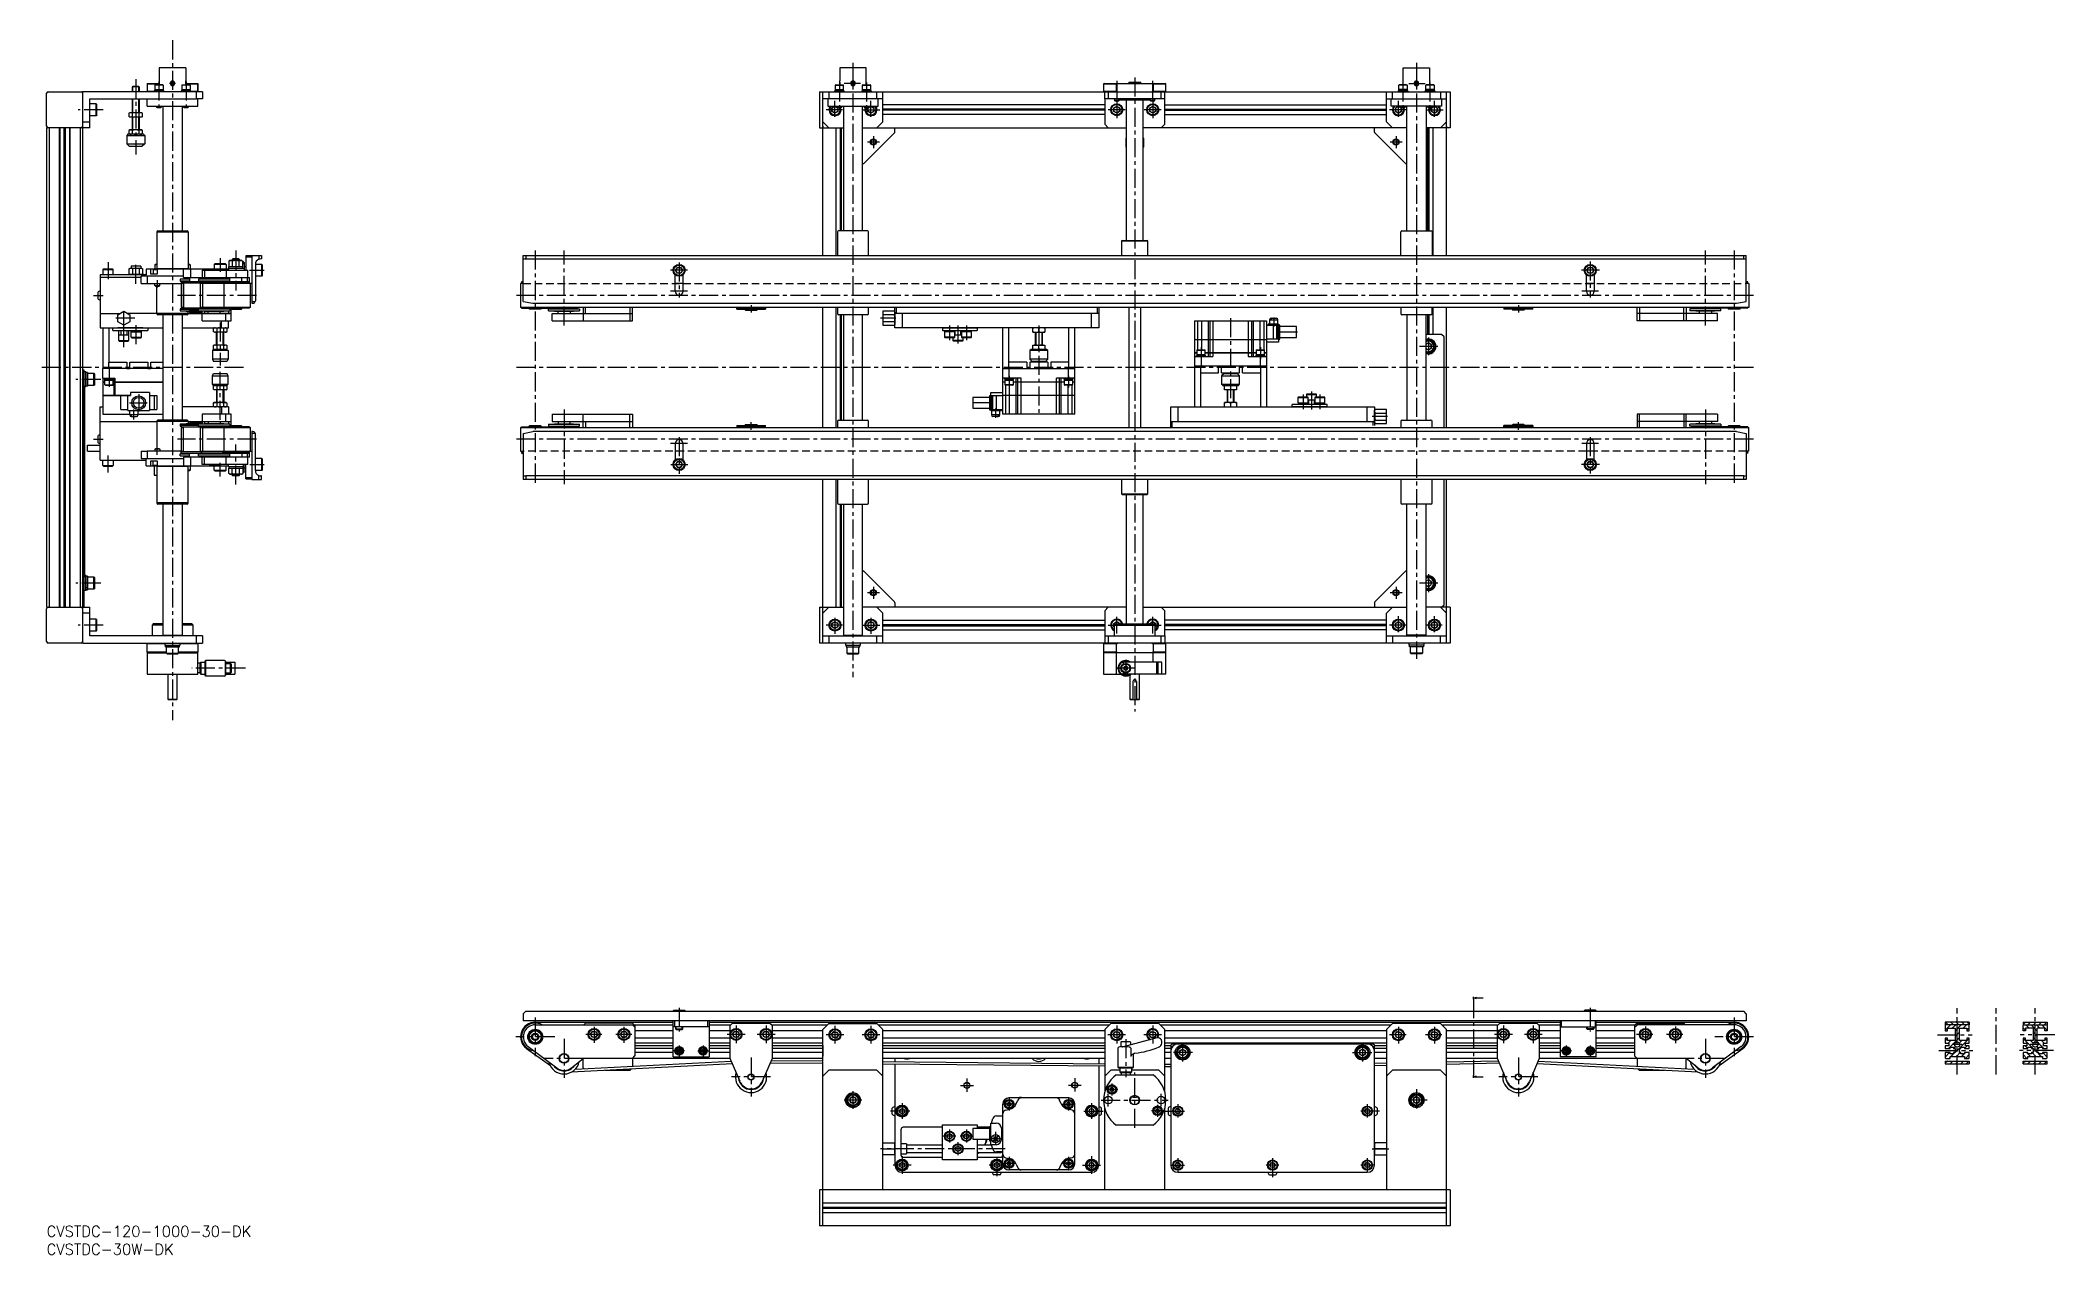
# Model space of a CAD drawing. Extents: x -5 to 1675, y -24 to 989.
import ezdxf

# ---------------------------------------------------------------- set-up
doc = ezdxf.new("R2010")
doc.units = 0
doc.header["$LTSCALE"] = 0.5
doc.linetypes.add('CENTER', pattern=[50.8, 31.75, -6.35, 6.35, -6.35])
doc.linetypes.add('DASHED', pattern=[19.05, 12.7, -6.35])
doc.layers.get('0').update_dxf_attribs({"linetype": 'CONTINUOUS'})
for name, color, linetype in [('MSM_CENTER', 1, 'CENTER'), ('MSM_CONTINUOUS', 7, 'CONTINUOUS'), ('MSM_DASHED', 4, 'DASHED'), ('MSM_NARROW', 5, 'CONTINUOUS'), ('MSM_PART_NUMBER', 7, 'CONTINUOUS')]:
    doc.layers.add(name, color=color, linetype=linetype)
doc.styles.get("Standard").update_dxf_attribs({"font": 'txt.shx', "height": 8, "bigfont": 'bigfont.shx'})

# ---------------------------------------------------------------- blocks, each defined once
blk = doc.blocks.new('*U82')
at = {"layer": 'MSM_PART_NUMBER'}
blk.add_text('CVSTDC-120-1000-30-DK', height=9, dxfattribs=at).set_placement((0, -9))
blk = doc.blocks.new('*U83')
at = {"layer": 'MSM_PART_NUMBER'}
blk.add_text('CVSTDC-30W-DK', height=9, dxfattribs=at).set_placement((0, -24))
blk = doc.blocks.new('_OPEN30')
at = {"color": 0, "linetype": 'BYBLOCK'}
for p, q in [((-1, 0.27), (0, 0)), ((0, 0), (-1, -0.27)), ((0, 0), (-1, 0))]:
    blk.add_line(p, q, dxfattribs=at)
blk = doc.blocks.new('*U84')
at = {"layer": 'MSM_CONTINUOUS'}
blk.add_lwpolyline([(1192.8, 190.3), (1198.3, 190.3)], dxfattribs=at)
at = {"layer": 'MSM_CONTINUOUS', "xscale": 2.5, "yscale": 2.5, "zscale": 2.5, "rotation": 180}
blk.add_blockref('_OPEN30', (1190.3, 190.3), dxfattribs=at)
blk = doc.blocks.new('*U85')
at = {"layer": 'MSM_CONTINUOUS'}
blk.add_lwpolyline([(1192.8, 124.5), (1198.3, 124.5)], dxfattribs=at)
at = {"layer": 'MSM_CONTINUOUS', "xscale": 2.5, "yscale": 2.5, "zscale": 2.5, "rotation": 180}
blk.add_blockref('_OPEN30', (1190.3, 124.5), dxfattribs=at)

msp = doc.modelspace()

# ---------------------------------------------------------------- linework, layer by layer
at = {"color": 7, "linetype": 'CONTINUOUS'}
for p, q in [((575.6, 764.8), (575.6, 765.8)), ((575.6, 765.8), (599.6, 765.8)), ((575.6, 764.8), (599.6, 764.8)), ((577.6, 765.8), (577.6, 766.3)), ((582.6, 764.3), (582.6, 764.8)), ((582.9, 764), (582.6, 764.3)), ((592.6, 764.3), (582.6, 764.3)), ((582.9, 764), (592.3, 764)), ((592.6, 764.3), (592.3, 764)), ((592.6, 764.8), (592.6, 764.3)), ((597.6, 766.3), (597.6, 765.8)), ((599.6, 765.8), (599.6, 764.8)), ((1215.6, 765.8), (1215.6, 764.8)), ((1239.6, 765.8), (1215.6, 765.8)), ((1239.6, 764.8), (1215.6, 764.8)), ((1217.6, 766.3), (1217.6, 765.8)), ((1222.6, 764.8), (1222.6, 764.3)), ((1222.6, 764.3), (1222.9, 764)), ((1222.6, 764.3), (1232.6, 764.3)), ((1232.3, 764), (1222.9, 764)), ((1232.3, 764), (1232.6, 764.3)), ((1232.6, 764.3), (1232.6, 764.8)), ((1237.6, 765.8), (1237.6, 766.3)), ((1239.6, 764.8), (1239.6, 765.8)), ((575.6, 667.8), (575.6, 666.8)), ((575.6, 667.8), (599.6, 667.8)), ((575.6, 666.8), (599.6, 666.8)), ((577.6, 666.8), (577.6, 666.3)), ((582.9, 668.6), (582.6, 668.3)), ((582.6, 668.3), (582.6, 667.8)), ((592.6, 668.3), (582.6, 668.3)), ((582.9, 668.6), (592.3, 668.6)), ((592.6, 668.3), (592.3, 668.6)), ((592.6, 667.8), (592.6, 668.3)), ((597.6, 666.3), (597.6, 666.8)), ((599.6, 666.8), (599.6, 667.8)), ((1215.6, 666.8), (1215.6, 667.8)), ((1239.6, 667.8), (1215.6, 667.8)), ((1239.6, 666.8), (1215.6, 666.8)), ((1217.6, 666.3), (1217.6, 666.8)), ((1222.6, 668.3), (1222.9, 668.6)), ((1222.6, 667.8), (1222.6, 668.3)), ((1222.6, 668.3), (1232.6, 668.3)), ((1232.3, 668.6), (1222.9, 668.6)), ((1232.3, 668.6), (1232.6, 668.3)), ((1232.6, 668.3), (1232.6, 667.8)), ((1237.6, 666.8), (1237.6, 666.3)), ((1239.6, 667.8), (1239.6, 666.8))]:
    msp.add_line(p, q, dxfattribs=at)
for centre, radius, start, end in [((587.6, 124.3), 13, 163.4273, 16.5727), ((587.6, 124.3), 10.5, 184.7247, 355.2753), ((1227.6, 124.3), 13, 163.4273, 16.5727), ((1227.6, 124.3), 10.5, 184.7247, 355.2753)]:
    msp.add_arc(centre, radius, start, end, dxfattribs=at)
at = {"layer": 'MSM_CENTER'}
for p, q in [((105, 989.2), (105, 422.1)), ((672.6, 970.3), (672.6, 458)), ((907.6, 958.3), (907.6, 429.2)), ((1142.6, 970.3), (1142.6, 473.2)), ((74.3, 956.8), (74.3, 894)), ((93.7, 954.8), (93.7, 931.1)), ((107.6, 953.3), (102.5, 953.3)), ((116.3, 954.8), (116.3, 931.1)), ((661.3, 954.1), (661.3, 931.1)), ((679, 953.3), (665.2, 953.3)), ((683.9, 954.1), (683.9, 931.1)), ((892.8, 955.3), (892.8, 936.8)), ((922.5, 955.3), (922.5, 936.8)), ((1131.3, 954.1), (1131.3, 931.1)), ((1136.2, 953.3), (1150, 953.3)), ((1153.9, 954.1), (1153.9, 931.1)), ((47.1, 931.3), (26.2, 931.3)), ((664, 931.3), (650.2, 931.3)), ((657.6, 925.3), (657.6, 938.7)), ((681.2, 931.3), (695, 931.3)), ((687.6, 925.3), (687.6, 938.7)), ((899.6, 931.3), (885.6, 931.3)), ((892.6, 938.3), (892.6, 924.3)), ((929.6, 931.3), (915.6, 931.3)), ((922.6, 938.3), (922.6, 924.3)), ((1134, 931.3), (1120.2, 931.3)), ((1127.6, 925.3), (1127.6, 938.7)), ((1151.2, 931.3), (1165, 931.3)), ((1157.6, 925.3), (1157.6, 938.7)), ((689.6, 909.3), (689.6, 899.3)), ((1125.6, 909.3), (1125.6, 899.3)), ((694.6, 904.3), (684.6, 904.3)), ((1130.6, 904.3), (1120.6, 904.3)), ((144.7, 807.4), (144.7, 796)), ((157.8, 813.9), (157.8, 780.5)), ((407.6, 813.8), (407.6, 618.8)), ((431.6, 751.3), (431.6, 813.8)), ((1383.6, 751.3), (1383.6, 813.8)), ((1407.6, 813.8), (1407.6, 618.8)), ((51.2, 804.1), (51.2, 789.8)), ((74.5, 786), (74.5, 802.8)), ((169.2, 797.3), (181.5, 797.3)), ((534.6, 797.3), (520.5, 797.3)), ((534.6, 797.3), (520.5, 797.3)), ((527.6, 803.8), (527.6, 774.6)), ((1295.4, 797.3), (1280.2, 797.3)), ((1287.6, 804.8), (1287.6, 774.6)), ((39.1, 776.3), (47.1, 776.3)), ((92.3, 789.2), (92.3, 783.1)), ((175, 776.3), (109.3, 776.3)), ((1423.8, 776.3), (391.4, 776.3)), ((534.6, 779.8), (520.5, 779.8)), ((1294.6, 779.8), (1280.5, 779.8)), ((73.7, 757.3), (56.1, 757.3)), ((64.3, 747.2), (64.3, 765.6)), ((587.6, 768.3), (587.6, 762)), ((708.4, 757.3), (695.6, 757.3)), ((987.6, 757.3), (987.6, 681.3)), ((1023.6, 758), (1023.6, 750.3)), ((1227.6, 768.3), (1227.6, 762)), ((64.3, 733.2), (64.3, 751.6)), ((74.8, 735.8), (74.8, 754.2)), ((144.8, 753.8), (144.8, 717.9)), ((753.2, 751.3), (753.2, 738.9)), ((760.2, 751.3), (760.2, 736.3)), ((767.2, 751.3), (767.2, 738.9)), ((827.6, 751.3), (827.6, 675.3)), ((1043.4, 745.8), (1025.6, 745.8)), ((1152.6, 741.3), (1152.6, 726.4)), ((962.9, 733.1), (962.9, 723.3)), ((1012.4, 733.1), (1012.4, 723.3)), ((1160.4, 733.8), (1145.2, 733.8)), ((164.3, 716.3), (-5.3, 716.3)), ((45.2, 706.3), (24.3, 706.3)), ((52.1, 710.1), (52.1, 700.1)), ((144.8, 672.5), (144.8, 712.7)), ((1423.8, 716.3), (391.4, 716.3)), ((802.9, 709.3), (802.9, 699.5)), ((852.4, 709.3), (852.4, 699.5)), ((76.8, 693.9), (76.8, 679.6)), ((1048, 693.7), (1048, 681.4)), ((1055, 696.3), (1055, 681.3)), ((1062, 693.7), (1062, 681.4)), ((69.2, 686.8), (84, 686.8)), ((72.8, 672.9), (72.8, 681.1)), ((431.6, 681.3), (431.6, 618.8)), ((788.4, 686.8), (770.6, 686.8)), ((791.6, 682), (791.6, 674.3)), ((1118.4, 675.3), (1105.6, 675.3)), ((1383.6, 681.3), (1383.6, 618.8)), ((39.2, 656.4), (47.1, 656.4)), ((175, 656.3), (109.3, 656.3)), ((1423.8, 656.3), (391.4, 656.3)), ((527.6, 658.1), (527.6, 627.4)), ((587.6, 664.3), (587.6, 670.6)), ((1227.6, 664.3), (1227.6, 670.6)), ((1287.6, 658.1), (1287.6, 627.9)), ((51.2, 628.5), (51.2, 642.8)), ((92.3, 643.4), (92.3, 649.5)), ((157.8, 618.7), (157.8, 652.1)), ((534.6, 652.8), (520.5, 652.8)), ((1294.6, 652.8), (1280.5, 652.8)), ((144.7, 625.3), (144.7, 636.6)), ((169.5, 635.3), (181.5, 635.3)), ((520.6, 635.3), (534.8, 635.3)), ((1295.4, 635.3), (1280.2, 635.3)), ((1152.6, 543.8), (1152.6, 528.9)), ((45.2, 536.3), (24.3, 536.3)), ((694.6, 528.3), (684.6, 528.3)), ((689.6, 533.3), (689.6, 523.3)), ((1130.6, 528.3), (1120.6, 528.3)), ((1125.6, 533.3), (1125.6, 523.3)), ((1160.4, 536.3), (1145.2, 536.3)), ((657.6, 507.3), (657.6, 493.9)), ((687.6, 507.3), (687.6, 493.9)), ((892.6, 494.3), (892.6, 508.3)), ((922.6, 494.3), (922.6, 508.3)), ((1127.6, 495.3), (1127.6, 508.7)), ((1157.6, 495.3), (1157.6, 508.7)), ((47.1, 501.3), (26.2, 501.3)), ((664, 501.3), (650.2, 501.3)), ((681.2, 501.3), (695, 501.3)), ((885.6, 501.3), (899.6, 501.3)), ((915.6, 501.3), (929.6, 501.3)), ((1134, 501.3), (1120.2, 501.3)), ((1164, 501.3), (1150.2, 501.3)), ((900.1, 472.3), (900.1, 458.3)), ((165.8, 465.3), (121.1, 465.3)), ((907.1, 465.3), (893.1, 465.3)), ((1190.3, 189.3), (1190.3, 125.5)), ((407.6, 174), (407.6, 141.6)), ((527.6, 182.1), (527.6, 162.1)), ((1287.6, 182.1), (1287.6, 162.1)), ((1407.6, 174), (1407.6, 141.6)), ((1593.7, 126.5), (1593.7, 181.6)), ((1626.2, 126.5), (1626.2, 181.6)), ((1658.7, 126.5), (1658.7, 181.6)), ((423.8, 157.8), (391.4, 157.8)), ((431.6, 156), (431.6, 123.6)), ((463.1, 159.8), (449.9, 159.8)), ((456.6, 166), (456.6, 152.9)), ((488.1, 159.8), (474.9, 159.8)), ((481.6, 166), (481.6, 152.9)), ((582.6, 159.8), (567.7, 159.8)), ((575.1, 167.3), (575.1, 152.4)), ((607.6, 159.8), (592.7, 159.8)), ((600.1, 167.3), (600.1, 152.4)), ((665.1, 159.5), (650.2, 159.5)), ((657.6, 167), (657.6, 152.1)), ((695.1, 159.5), (680.2, 159.5)), ((687.6, 167), (687.6, 152.1)), ((899.9, 159.5), (885.3, 159.5)), ((892.6, 167.2), (892.6, 152.2)), ((900.1, 155.8), (900.1, 124)), ((929.9, 159.5), (915.3, 159.5)), ((922.6, 167.2), (922.6, 152.2)), ((947.6, 153), (947.6, 136.5)), ((1097.6, 153), (1097.6, 136.5)), ((1133.9, 159.5), (1120.2, 159.5)), ((1127.6, 166.2), (1127.6, 152.1)), ((1163.9, 159.5), (1150.2, 159.5)), ((1157.6, 166.2), (1157.6, 152.1)), ((1222.6, 159.8), (1207.7, 159.8)), ((1215.1, 167.3), (1215.1, 152.4)), ((1247.6, 159.8), (1232.7, 159.8)), ((1240.1, 167.3), (1240.1, 152.4)), ((1339.9, 159.8), (1326.2, 159.8)), ((1333.6, 166.5), (1333.6, 152.4)), ((1364.9, 159.8), (1351.2, 159.8)), ((1358.6, 166.5), (1358.6, 152.4)), ((1383.6, 156), (1383.6, 123.6)), ((1423.8, 157.8), (1391.4, 157.8)), ((1577.3, 159.5), (1606.2, 159.5)), ((1597.8, 151.3), (1589.6, 151.3)), ((1675, 159.5), (1646.1, 159.5)), ((1662.8, 151.3), (1654.6, 151.3)), ((447.8, 139.8), (415.4, 139.8)), ((532, 146.1), (523.2, 146.1)), ((527.6, 150.5), (527.6, 141.6)), ((543.2, 146.1), (552, 146.1)), ((547.6, 150.5), (547.6, 141.6)), ((587.6, 140.5), (587.6, 108.1)), ((955.9, 144.7), (939.4, 144.7)), ((1089.4, 144.7), (1105.9, 144.7)), ((1227.6, 140.5), (1227.6, 108.1)), ((1272, 146.1), (1263.2, 146.1)), ((1267.6, 150.5), (1267.6, 141.6)), ((1283.2, 146.1), (1292, 146.1)), ((1287.6, 150.5), (1287.6, 141.6)), ((1399.8, 139.8), (1367.4, 139.8)), ((1578.3, 146.3), (1606.8, 146.3)), ((1674, 146.3), (1645.5, 146.3)), ((603.8, 124.3), (571.4, 124.3)), ((767.6, 123), (767.6, 112)), ((857.6, 123.2), (857.6, 112.2)), ((888.6, 118.9), (888.6, 108.9)), ((907.6, 81.9), (907.6, 128)), ((1243.8, 124.3), (1211.4, 124.3)), ((680.1, 105), (665.2, 105)), ((672.6, 112.5), (672.6, 97.6)), ((713.6, 102.5), (713.6, 89.5)), ((762.3, 117.3), (773, 117.3)), ((808.1, 101.6), (797.5, 101.6)), ((802.9, 107.2), (802.9, 96.2)), ((847.1, 101.6), (857.7, 101.6)), ((852.3, 117.5), (863, 117.5)), ((852.4, 107.2), (852.4, 96.2)), ((871.6, 102.5), (871.6, 89.5)), ((879.6, 105), (935.6, 105)), ((893.6, 113.9), (883.6, 113.9)), ((885.6, 99.8), (885.6, 110.2)), ((926.6, 101.1), (926.6, 91.1)), ((929.6, 99.8), (929.6, 110.2)), ((943.6, 101.5), (943.6, 90.5)), ((1101.6, 101.5), (1101.6, 90.5)), ((1151.5, 105), (1133.7, 105)), ((1142.6, 114), (1142.6, 96)), ((719.9, 95.8), (703.4, 95.8)), ((865.3, 95.8), (881.8, 95.8)), ((931.6, 96.1), (921.6, 96.1)), ((933.4, 95.8), (949, 95.8)), ((1111.8, 95.8), (1096.3, 95.8)), ((758.5, 74.8), (747.9, 74.8)), ((753.2, 80.5), (753.2, 69.5)), ((760.2, 70), (760.2, 59)), ((772.5, 74.8), (761.9, 74.8)), ((767.2, 80.5), (767.2, 69.5)), ((796.9, 72.8), (786.3, 72.8)), ((791.6, 78.5), (791.6, 67.5)), ((799.6, 64.3), (695.6, 64.3)), ((721.1, 50.8), (706.2, 50.8)), ((713.6, 58.3), (713.6, 43.4)), ((765.5, 64.3), (754.9, 64.3)), ((798.9, 50.8), (786.3, 50.8)), ((792.6, 57.5), (792.6, 40.6)), ((808.1, 52.1), (797.5, 52.1)), ((802.9, 57.7), (802.9, 46.7)), ((857.6, 52.1), (847, 52.1)), ((852.4, 57.7), (852.4, 46.7)), ((864.1, 50.8), (879, 50.8)), ((871.6, 58.3), (871.6, 43.4)), ((938.3, 50.8), (949, 50.8)), ((943.6, 56.5), (943.6, 45.5)), ((1027.9, 50.8), (1017.3, 50.8)), ((1022.6, 56.5), (1022.6, 40.6)), ((1106.9, 50.8), (1096.3, 50.8)), ((1101.6, 56.5), (1101.6, 45.5)), ((1105.6, 64.3), (1119.6, 64.3))]:
    msp.add_line(p, q, dxfattribs=at)
at = {"layer": 'MSM_CONTINUOUS'}
for p, q in [((112.8, 966.3), (94, 966.3)), ((94, 966.3), (94, 952.1)), ((116, 966.3), (112.8, 966.3)), ((116, 966.3), (116, 955.3)), ((661.6, 966.3), (661.6, 955.3)), ((683.6, 966.3), (661.6, 966.3)), ((683.6, 952.1), (683.6, 966.3)), ((1131.6, 952.1), (1131.6, 966.3)), ((1131.6, 966.3), (1153.6, 966.3)), ((1153.6, 966.3), (1153.6, 955.3)), ((0, 917.6), (0, 945)), ((1.3, 946.3), (28.7, 946.3)), ((125, 946.3), (30, 946.3)), ((30, 946.3), (30, 486.6)), ((71.8, 950.8), (71.3, 950.3)), ((77.3, 950.3), (71.3, 950.3)), ((71.3, 950.3), (71.3, 946.3)), ((76.8, 950.8), (71.8, 950.8)), ((76.8, 950.8), (77.3, 950.3)), ((77.3, 950.3), (77.3, 946.3)), ((84, 953.3), (94, 953.3)), ((84, 953.3), (84, 946.3)), ((84, 952.8), (94, 952.8)), ((84, 946.8), (89.7, 946.8)), ((97.7, 947.1), (89.7, 947.1)), ((97.7, 947.1), (89.7, 947.1)), ((89.7, 947.1), (89.7, 946.3)), ((90.6, 952.1), (90.2, 951.7)), ((97.2, 951.7), (90.2, 951.7)), ((90.2, 951.7), (90.2, 947.1)), ((90.2, 948.1), (97.2, 948.1)), ((96.8, 952.1), (90.6, 952.1)), ((96.8, 952.1), (90.6, 952.1)), ((97.2, 951.7), (93, 951.7)), ((96.8, 952.1), (97.2, 951.7)), ((96.8, 948.1), (96.8, 947.1)), ((96.8, 948.1), (96.8, 947.1)), ((96.8, 948.1), (96.8, 947.1)), ((96.8, 948.1), (96.8, 947.1)), ((97.2, 951.7), (97.2, 947.1)), ((97.2, 948.1), (97.2, 947.1)), ((97.2, 948.1), (97.2, 947.1)), ((97.2, 948.1), (97.2, 947.1)), ((97.7, 947.1), (97.7, 946.3)), ((104.8, 954.4), (103.9, 953.7)), ((103.9, 953.7), (104.1, 952.5)), ((104.1, 952.5), (105.2, 952.2)), ((105.9, 954.1), (104.8, 954.4)), ((105.2, 952.2), (106.1, 952.9)), ((106.1, 952.9), (105.9, 954.1)), ((120.3, 947.1), (112.3, 947.1)), ((112.3, 947.1), (112.3, 946.3)), ((113.2, 952.1), (112.8, 951.7)), ((119.8, 951.7), (112.8, 951.7)), ((119.8, 951.7), (112.8, 951.7)), ((112.8, 951.7), (112.8, 947.1)), ((112.8, 948.1), (119.8, 948.1)), ((113.2, 952.1), (119.4, 952.1)), ((115.8, 953.3), (126, 953.3)), ((115.9, 952.8), (126, 952.8)), ((119.4, 952.1), (119.8, 951.7)), ((119.8, 951.7), (119.8, 947.1)), ((120.3, 947.1), (120.3, 946.3)), ((120.3, 946.8), (126, 946.8)), ((125, 940.3), (125, 946.3)), ((130, 946.3), (125, 946.3)), ((126, 946.3), (126, 953.3)), ((126, 953.3), (126, 946.3)), ((130, 946.3), (130, 940.3)), ((644.6, 946.3), (644.6, 916.3)), ((644.6, 946.3), (1170.6, 946.3)), ((647.6, 809.8), (647.6, 946.3)), ((652.6, 946.3), (652.6, 940.3)), ((657.3, 947.1), (657.3, 946.3)), ((657.3, 947.1), (657.3, 946.3)), ((657.3, 947.1), (665.2, 947.1)), ((658.2, 952.1), (657.8, 951.7)), ((658.2, 952.1), (657.8, 951.7)), ((657.8, 951.7), (657.8, 947.1)), ((657.8, 951.7), (664.8, 951.7)), ((657.8, 948.1), (664.8, 948.1)), ((658.2, 952.1), (664.4, 952.1)), ((664.8, 951.7), (664.4, 952.1)), ((664.8, 951.7), (664.4, 952.1)), ((664.4, 947.1), (664.4, 948.1)), ((664.8, 947.1), (664.8, 951.7)), ((665.2, 947.1), (665.3, 947.1)), ((665.3, 946.3), (665.3, 947.1)), ((665.3, 946.3), (665.3, 947.1)), ((670.8, 953.2), (670.8, 953.5)), ((671.5, 953.7), (672.4, 954.4)), ((671.8, 952.5), (671.5, 953.7)), ((672.8, 952.2), (671.8, 952.5)), ((672.4, 954.4), (673.5, 954.1)), ((673.7, 952.9), (672.8, 952.2)), ((673.5, 954.1), (673.7, 952.9)), ((674.5, 953.2), (674.5, 953.5)), ((679.9, 947.1), (687.9, 947.1)), ((679.9, 947.1), (679.9, 946.3)), ((680.8, 952.1), (680.4, 951.7)), ((680.8, 952.1), (680.4, 951.7)), ((680.4, 951.7), (680.4, 947.1)), ((680.4, 951.7), (687.4, 951.7)), ((680.4, 948.1), (687.4, 948.1)), ((680.8, 952.1), (687, 952.1)), ((687.4, 951.7), (687, 952.1)), ((687.4, 951.7), (687, 952.1)), ((687, 952.1), (687, 952.1)), ((687.4, 948.1), (687.4, 951.7)), ((687.4, 948.1), (687.4, 951.7)), ((687.4, 951.7), (687.4, 951.7)), ((687.4, 947.1), (687.4, 948.1)), ((687.4, 947.1), (687.4, 948.1)), ((687.4, 947.1), (687.4, 948.1)), ((687.4, 947.1), (687.4, 948.1)), ((687.9, 947.1), (687.9, 946.3)), ((692.6, 940.3), (692.6, 946.3)), ((697.6, 921.3), (697.6, 946.3)), ((882.1, 953.3), (881.6, 952.8)), ((881.6, 952.8), (881.6, 946.8)), ((881.6, 952.8), (892.3, 952.8)), ((881.6, 946.8), (882.1, 946.3)), ((881.6, 946.8), (892.3, 946.8)), ((882.1, 953.3), (933.1, 953.3)), ((882.6, 940.3), (882.6, 946.3)), ((885.6, 946.3), (885.6, 940.3)), ((892.3, 952.8), (893.1, 953.3)), ((892.3, 946.8), (892.3, 952.8)), ((893.1, 946.3), (892.3, 946.8)), ((902.9, 954.3), (902.6, 954)), ((902.6, 954), (902.6, 953.3)), ((902.6, 954), (906, 954)), ((902.9, 954.3), (906.1, 954.3)), ((906, 954), (912.6, 954)), ((906.1, 954.3), (912.3, 954.3)), ((912.6, 954), (912.3, 954.3)), ((912.6, 953.3), (912.6, 954)), ((922.1, 953.3), (922.9, 952.8)), ((922.9, 946.8), (922.1, 946.3)), ((922.9, 952.8), (933.6, 952.8)), ((922.9, 952.8), (922.9, 946.8)), ((922.9, 946.8), (933.6, 946.8)), ((929.6, 940.3), (929.6, 946.3)), ((932.6, 919.3), (932.6, 946.3)), ((933.6, 952.8), (933.1, 953.3)), ((933.1, 946.3), (933.6, 946.8)), ((933.6, 946.8), (933.6, 952.8)), ((1117.6, 921.3), (1117.6, 946.3)), ((1122.6, 940.3), (1122.6, 946.3)), ((1135.3, 947.1), (1127.3, 947.1)), ((1127.3, 947.1), (1127.3, 946.3)), ((1127.8, 951.7), (1128.2, 952.1)), ((1127.8, 951.7), (1128.2, 952.1)), ((1127.8, 948.1), (1127.8, 951.7)), ((1127.8, 948.1), (1127.8, 951.7)), ((1127.8, 951.7), (1127.8, 951.7)), ((1134.8, 951.7), (1127.8, 951.7)), ((1127.8, 947.1), (1127.8, 948.1)), ((1127.8, 947.1), (1127.8, 948.1)), ((1127.8, 947.1), (1127.8, 948.1)), ((1127.8, 947.1), (1127.8, 948.1)), ((1134.8, 948.1), (1127.8, 948.1)), ((1128.2, 952.1), (1128.2, 952.1)), ((1134.4, 952.1), (1128.2, 952.1)), ((1134.4, 952.1), (1134.8, 951.7)), ((1134.4, 952.1), (1134.8, 951.7)), ((1134.8, 951.7), (1134.8, 947.1)), ((1135.3, 947.1), (1135.3, 946.3)), ((1140.8, 953.2), (1140.8, 953.5)), ((1141.8, 954.1), (1141.5, 952.9)), ((1141.5, 952.9), (1142.4, 952.2)), ((1142.8, 954.4), (1141.8, 954.1)), ((1142.4, 952.2), (1143.5, 952.5)), ((1143.7, 953.7), (1142.8, 954.4)), ((1143.5, 952.5), (1143.7, 953.7)), ((1144.5, 953.2), (1144.5, 953.5)), ((1149.9, 946.3), (1149.9, 947.1)), ((1149.9, 946.3), (1149.9, 947.1)), ((1150, 947.1), (1149.9, 947.1)), ((1157.9, 947.1), (1150, 947.1)), ((1150.4, 951.7), (1150.8, 952.1)), ((1150.4, 951.7), (1150.8, 952.1)), ((1150.4, 947.1), (1150.4, 951.7)), ((1157.4, 951.7), (1150.4, 951.7)), ((1157.4, 948.1), (1150.4, 948.1)), ((1150.7, 947.1), (1150.7, 948.1)), ((1157, 952.1), (1150.8, 952.1)), ((1157, 952.1), (1157.4, 951.7)), ((1157, 952.1), (1157.4, 951.7)), ((1157.4, 951.7), (1157.4, 947.1)), ((1157.9, 947.1), (1157.9, 946.3)), ((1157.9, 947.1), (1157.9, 946.3)), ((1162.6, 946.3), (1162.6, 940.3)), ((1167.6, 809.8), (1167.6, 946.3)), ((1170.6, 946.3), (1170.6, 916.3)), ((36, 940.3), (125, 940.3)), ((36, 916.3), (36, 940.3)), ((41.4, 936.3), (36, 936.3)), ((41.4, 926.3), (36, 926.3)), ((41.4, 926.3), (41.4, 936.3)), ((42, 935.7), (41.4, 936.3)), ((42, 926.9), (41.4, 926.3)), ((42, 931.3), (42, 935.7)), ((42, 926.9), (42, 931.3)), ((69.3, 928.8), (68.5, 928.4)), ((68.5, 928.4), (68.5, 925.7)), ((69.3, 925.2), (68.5, 925.7)), ((79.3, 928.8), (69.3, 928.8)), ((79.3, 925.2), (69.3, 925.2)), ((71.3, 940.3), (71.3, 928.8)), ((71.3, 925.2), (71.3, 914.4)), ((71.4, 928.4), (71.4, 925.7)), ((77.2, 925.7), (77.2, 928.4)), ((77.3, 940.3), (77.3, 928.8)), ((77.3, 925.2), (77.3, 914.4)), ((79.3, 928.8), (80.1, 928.4)), ((79.3, 925.2), (80.1, 925.7)), ((80.1, 925.7), (80.1, 928.4)), ((84, 934.3), (84, 940.3)), ((84, 934.3), (119.8, 934.3)), ((91.7, 933.5), (91.7, 934.3)), ((91.7, 933.5), (95.7, 933.5)), ((91.7, 933.5), (95.7, 933.5)), ((92.1, 933.1), (91.7, 933.5)), ((92.1, 933.1), (95.3, 933.1)), ((92.1, 933.1), (95.3, 933.1)), ((95.3, 933.1), (95.7, 933.5)), ((95.7, 933.5), (95.7, 934.3)), ((97, 934.3), (97, 830.3)), ((113, 934.3), (113, 830.3)), ((114.3, 933.5), (114.3, 934.3)), ((114.3, 933.5), (118.3, 933.5)), ((114.3, 933.5), (118.3, 933.5)), ((114.7, 933.1), (114.3, 933.5)), ((114.7, 933.1), (117.9, 933.1)), ((114.7, 933.1), (117.9, 933.1)), ((117.9, 933.1), (118.3, 933.5)), ((118.3, 933.5), (118.3, 934.3)), ((119.8, 934.3), (126, 934.3)), ((130, 940.3), (125, 940.3)), ((126, 934.3), (126, 940.3)), ((697.6, 940.3), (647.6, 940.3)), ((651.6, 940.3), (651.6, 934.3)), ((651.6, 934.3), (693.6, 934.3)), ((655.1, 932.7), (657.6, 934.2)), ((655.1, 929.9), (655.1, 932.7)), ((657.6, 928.4), (655.1, 929.9)), ((657.6, 934.2), (660.1, 932.7)), ((660.1, 929.9), (657.6, 928.4)), ((659.3, 934.3), (659.3, 933.5)), ((659.3, 933.5), (659.7, 933.1)), ((659.3, 933.5), (663.3, 933.5)), ((659.7, 933.1), (662.9, 933.1)), ((660.1, 932.7), (660.1, 929.9)), ((662.9, 933.1), (663.3, 933.5)), ((663.3, 933.5), (663.3, 934.3)), ((664.6, 934.3), (664.6, 830.3)), ((680.6, 830.3), (680.6, 934.3)), ((681.9, 934.3), (681.9, 933.5)), ((681.9, 933.5), (682.3, 933.1)), ((681.9, 933.5), (685.9, 933.5)), ((682.3, 933.1), (685.5, 933.1)), ((685.1, 932.7), (687.6, 934.2)), ((685.1, 929.9), (685.1, 932.7)), ((687.6, 928.4), (685.1, 929.9)), ((685.5, 933.1), (685.9, 933.5)), ((685.9, 933.5), (685.9, 934.3)), ((687.6, 934.2), (690.1, 932.7)), ((690.1, 929.9), (687.6, 928.4)), ((690.1, 932.7), (690.1, 929.9)), ((693.6, 934.3), (693.6, 940.3)), ((882.6, 935.3), (697.6, 935.3)), ((882.6, 931.8), (697.6, 931.8)), ((882.6, 931.3), (697.6, 931.3)), ((882.6, 930.8), (697.6, 930.8)), ((882.6, 927.3), (697.6, 927.3)), ((932.6, 940.3), (882.6, 940.3)), ((882.6, 940.3), (882.6, 919.3)), ((890.1, 932.7), (892.6, 934.2)), ((890.1, 929.9), (890.1, 932.7)), ((892.6, 928.4), (890.1, 929.9)), ((890.6, 940.3), (890.6, 939.8)), ((890.6, 939.8), (890.8, 939.7)), ((890.6, 939.8), (890.8, 939.8)), ((890.8, 940.3), (890.8, 939.2)), ((890.8, 939.2), (891.1, 938.8)), ((890.8, 939.2), (894.8, 939.2)), ((891.1, 938.8), (894.4, 938.8)), ((892.6, 934.2), (895.1, 932.7)), ((895.1, 929.9), (892.6, 928.4)), ((894.4, 938.8), (894.8, 939.2)), ((894.8, 939.2), (894.8, 940.3)), ((894.8, 939.8), (920.5, 939.8)), ((920.5, 939.3), (894.8, 939.3)), ((895.1, 932.7), (895.1, 929.9)), ((900.6, 939.3), (900.6, 822.3)), ((914.6, 822.3), (914.6, 939.3)), ((920.1, 932.7), (922.6, 934.2)), ((920.1, 929.9), (920.1, 932.7)), ((922.6, 928.4), (920.1, 929.9)), ((920.5, 940.3), (920.5, 939.2)), ((920.5, 939.2), (920.8, 938.8)), ((920.5, 939.2), (924.5, 939.2)), ((920.8, 938.8), (924.1, 938.8)), ((922.6, 934.2), (925.1, 932.7)), ((925.1, 929.9), (922.6, 928.4)), ((924.1, 938.8), (924.5, 939.2)), ((924.5, 939.2), (924.5, 940.3)), ((924.5, 939.7), (924.6, 939.8)), ((924.5, 939.8), (924.6, 939.8)), ((924.6, 939.8), (924.6, 940.3)), ((925.1, 932.7), (925.1, 929.9)), ((932.6, 935.3), (1117.6, 935.3)), ((932.6, 931.8), (1117.6, 931.8)), ((932.6, 931.3), (1117.6, 931.3)), ((932.6, 930.8), (1117.6, 930.8)), ((932.6, 927.3), (1117.6, 927.3)), ((1117.6, 940.3), (1167.6, 940.3)), ((1121.6, 934.3), (1121.6, 940.3)), ((1163.6, 934.3), (1121.6, 934.3)), ((1127.6, 934.2), (1125.1, 932.7)), ((1125.1, 932.7), (1125.1, 929.9)), ((1125.1, 929.9), (1127.6, 928.4)), ((1130.1, 932.7), (1127.6, 934.2)), ((1127.6, 928.4), (1130.1, 929.9)), ((1129.3, 933.5), (1129.3, 934.3)), ((1129.7, 933.1), (1129.3, 933.5)), ((1133.3, 933.5), (1129.3, 933.5)), ((1132.9, 933.1), (1129.7, 933.1)), ((1130.1, 929.9), (1130.1, 932.7)), ((1133.3, 933.5), (1132.9, 933.1)), ((1133.3, 934.3), (1133.3, 933.5)), ((1134.6, 830.3), (1134.6, 934.3)), ((1150.6, 934.3), (1150.6, 830.3)), ((1151.9, 933.5), (1151.9, 934.3)), ((1152.3, 933.1), (1151.9, 933.5)), ((1155.9, 933.5), (1151.9, 933.5)), ((1155.5, 933.1), (1152.3, 933.1)), ((1157.6, 934.2), (1155.1, 932.7)), ((1155.1, 932.7), (1155.1, 929.9)), ((1155.1, 929.9), (1157.6, 928.4)), ((1155.9, 933.5), (1155.5, 933.1)), ((1155.9, 934.3), (1155.9, 933.5)), ((1160.1, 932.7), (1157.6, 934.2)), ((1157.6, 928.4), (1160.1, 929.9)), ((1160.1, 929.9), (1160.1, 932.7)), ((1163.6, 940.3), (1163.6, 934.3)), ((36, 916.3), (0, 916.3)), ((0, 916.3), (0, 516.3)), ((2, 916.3), (2, 516.3)), ((10.7, 516.3), (10.7, 916.3)), ((11, 916.3), (11, 516.3)), ((14.5, 516.3), (14.5, 916.3)), ((15, 916.3), (15, 516.3)), ((15.5, 916.3), (15.5, 516.3)), ((19, 916.3), (19, 516.3)), ((19.3, 916.3), (19.3, 516.3)), ((28, 916.3), (28, 516.3)), ((30, 921.3), (36, 921.3)), ((67.8, 910.8), (66.8, 909.8)), ((66.8, 909.8), (81.8, 909.8)), ((66.8, 909.8), (66.8, 902.8)), ((80.8, 910.8), (67.8, 910.8)), ((69.3, 914.4), (68.5, 914)), ((68.5, 914), (68.5, 911.3)), ((69.3, 910.8), (68.5, 911.3)), ((79.3, 914.4), (69.3, 914.4)), ((79.3, 910.8), (69.3, 910.8)), ((71.4, 914), (71.4, 911.3)), ((77.2, 911.3), (77.2, 914)), ((79.3, 914.4), (80.1, 914)), ((79.3, 910.8), (80.1, 911.3)), ((80.1, 911.3), (80.1, 914)), ((80.8, 910.8), (81.8, 909.8)), ((81.8, 909.8), (81.8, 902.8)), ((644.6, 916.3), (664.6, 916.3)), ((647.6, 921.3), (652.6, 916.3)), ((647.6, 917.6), (647.6, 916.3)), ((658.6, 809.8), (658.6, 916.3)), ((662.1, 830.3), (662.1, 916.3)), ((662.6, 830.3), (662.6, 916.3)), ((663.1, 830.3), (663.1, 916.3)), ((680.6, 916.3), (900.6, 916.3)), ((681.9, 886.6), (707.3, 912)), ((692.6, 916.3), (697.6, 921.3)), ((707.6, 912.7), (707.6, 916.3)), ((882.6, 919.3), (885.6, 916.3)), ((900.6, 907.8), (900.1, 907.3)), ((1134.6, 916.3), (914.6, 916.3)), ((915.1, 907.3), (914.6, 907.8)), ((929.6, 916.3), (932.6, 919.3)), ((1107.6, 912.7), (1107.6, 916.3)), ((1133.3, 886.6), (1107.9, 912)), ((1122.6, 916.3), (1117.6, 921.3)), ((1170.6, 916.3), (1150.6, 916.3)), ((1152.1, 830.3), (1152.1, 916.3)), ((1152.6, 830.3), (1152.6, 916.3)), ((1153.1, 830.3), (1153.1, 916.3)), ((1156.6, 809.8), (1156.6, 916.3)), ((1167.6, 921.3), (1162.6, 916.3)), ((1167.6, 917.6), (1167.6, 916.3)), ((66.8, 902.8), (81.8, 902.8)), ((66.8, 902.8), (68.8, 900.8)), ((68.8, 900.8), (79.8, 900.8)), ((81.8, 902.8), (79.8, 900.8)), ((688.1, 905.7), (688.1, 905.7)), ((688.1, 905.7), (688.1, 902.9)), ((900.1, 907.3), (900.1, 900.3)), ((900.6, 907.3), (900.1, 907.3)), ((900.1, 900.3), (900.6, 899.8)), ((900.6, 900.3), (900.1, 900.3)), ((915.1, 907.3), (914.6, 907.3)), ((914.6, 899.8), (915.1, 900.3)), ((915.1, 900.3), (914.6, 900.3)), ((915.1, 900.3), (915.1, 907.3)), ((1127.1, 905.7), (1127.1, 905.7)), ((1127.1, 905.7), (1127.1, 902.9)), ((680.6, 886.3), (681.2, 886.3)), ((1134.6, 886.3), (1134, 886.3)), ((92, 829.4), (118, 829.4)), ((92, 829.4), (92, 798.9)), ((92.9, 830.3), (117.1, 830.3)), ((118, 829.4), (118, 798.9)), ((659.6, 829.4), (659.6, 809.8)), ((684.7, 830.3), (660.5, 830.3)), ((685.6, 809.8), (685.6, 829.4)), ((1129.6, 809.8), (1129.6, 829.4)), ((1130.5, 830.3), (1154.7, 830.3)), ((1155.6, 829.4), (1155.6, 809.8)), ((155.3, 806.8), (154.8, 806.3)), ((160.3, 806.8), (155.3, 806.8)), ((160.3, 806.8), (160.8, 806.3)), ((166.1, 809.3), (166.1, 797.3)), ((171.1, 809.3), (166.1, 809.3)), ((171.1, 808.3), (166.1, 808.3)), ((171.1, 809.8), (171.1, 769.8)), ((171.1, 809.8), (179.1, 809.8)), ((177.1, 809.8), (177.1, 806.5)), ((179.1, 806.8), (178.6, 806.8)), ((179.1, 809.8), (179.1, 806.8)), ((397.6, 809.8), (1417.6, 809.8)), ((397.6, 771.3), (397.6, 809.8)), ((399.1, 806.8), (1417.6, 806.8)), ((399.6, 809.8), (399.6, 806.8)), ((897.1, 822.3), (896.6, 821.8)), ((896.6, 821.8), (896.6, 809.8)), ((896.6, 821.8), (918.6, 821.8)), ((897.1, 822.3), (918.1, 822.3)), ((918.6, 821.8), (918.1, 822.3)), ((918.6, 809.8), (918.6, 821.8)), ((1415.6, 806.8), (1415.6, 809.8)), ((1417.6, 771.8), (1417.6, 809.8)), ((83, 793.6), (44.8, 793.6)), ((44.8, 793.6), (44.8, 749.3)), ((79, 791.3), (44.8, 791.3)), ((47.5, 798.6), (47, 798.1)), ((47, 798.1), (55.5, 798.1)), ((47, 798.1), (47, 793.6)), ((47.5, 798.6), (55, 798.6)), ((79, 791.3), (50.8, 791.3)), ((55.5, 798.1), (55, 798.6)), ((55.5, 793.6), (55.5, 798.1)), ((80.8, 793.9), (68.3, 793.9)), ((80.8, 793.9), (68.3, 793.9)), ((68.3, 793.9), (68.3, 793.6)), ((69.5, 798.9), (68.7, 798.5)), ((68.7, 798.5), (68.7, 793.9)), ((68.8, 793.9), (68.8, 793.9)), ((79.5, 798.9), (69.5, 798.9)), ((74.5, 800.9), (70.5, 800.9)), ((70.5, 800.9), (70.5, 798.9)), ((71.6, 798.5), (71.6, 793.9)), ((71.6, 793.9), (71.7, 793.9)), ((78.5, 800.9), (74.5, 800.9)), ((77.3, 793.9), (77.4, 793.9)), ((77.4, 793.9), (77.4, 798.5)), ((78.5, 800.9), (78.5, 798.9)), ((79, 786.3), (79, 792.3)), ((114.3, 792.3), (79, 792.3)), ((79.5, 798.9), (80.3, 798.5)), ((80.3, 793.9), (80.3, 798.5)), ((80.8, 793.9), (80.8, 793.6)), ((151.6, 798.3), (83, 798.3)), ((83, 798.3), (83, 793.6)), ((84, 792.3), (84, 786.3)), ((87, 794.2), (87, 798.3)), ((92.3, 794.2), (87, 794.2)), ((89.2, 798.2), (88.8, 797.8)), ((92.3, 797.8), (88.8, 797.8)), ((88.8, 797.8), (88.8, 794.2)), ((92.3, 798.2), (89.2, 798.2)), ((89.6, 798.3), (89.6, 798.2)), ((90.6, 802.3), (90.2, 801.8)), ((92, 801.8), (90.2, 801.8)), ((90.2, 801.8), (90.2, 798.3)), ((92, 802.3), (90.6, 802.3)), ((91.7, 798.3), (92, 798.6)), ((92, 798.9), (118, 798.9)), ((93.3, 798.6), (92, 798.6)), ((92.3, 798.3), (92.3, 794.2)), ((93.3, 798.3), (93.3, 798.9)), ((119.3, 790), (111.3, 790)), ((111.3, 790), (111.3, 788.3)), ((114.3, 791.3), (114.3, 798.3)), ((114.3, 791.3), (169.3, 791.3)), ((119.3, 790.3), (116.3, 790.3)), ((116.3, 790.3), (116.3, 790)), ((116.7, 798.3), (116.7, 798.9)), ((119.4, 802.3), (118, 802.3)), ((119.8, 801.8), (118, 801.8)), ((119.3, 791.3), (119.3, 787.8)), ((119.4, 802.3), (119.8, 801.8)), ((119.8, 801.8), (119.8, 798.3)), ((120.4, 791.3), (120.4, 798.3)), ((152.8, 790), (126.8, 790)), ((126.8, 790), (126.8, 788.3)), ((129.3, 790), (129.3, 791.3)), ((131.8, 790.3), (129.3, 790.3)), ((129.8, 797.3), (131.8, 797.3)), ((129.8, 797.3), (129.8, 791.3)), ((131.8, 797.3), (131.8, 791.3)), ((131.8, 797.3), (167.8, 797.3)), ((147.8, 790.3), (131.8, 790.3)), ((131.8, 790), (131.8, 790.3)), ((134.8, 790.3), (134.8, 791.3)), ((136.1, 797.8), (135.8, 797.5)), ((143.8, 797.5), (135.8, 797.5)), ((135.8, 797.5), (135.8, 797.3)), ((143.5, 797.8), (136.1, 797.8)), ((140.3, 802.7), (139.7, 802.1)), ((149.7, 802.1), (139.7, 802.1)), ((139.7, 802.1), (139.7, 798.3)), ((139.8, 797.8), (139.8, 798.3)), ((149.1, 802.7), (140.3, 802.7)), ((143.5, 797.8), (143.8, 797.5)), ((143.8, 797.5), (143.8, 797.3)), ((144.8, 791.3), (144.8, 790.3)), ((147.8, 790.3), (147.8, 790)), ((149.1, 802.7), (149.7, 802.1)), ((149.7, 802.1), (149.7, 798.3)), ((149.8, 797.3), (149.8, 791.3)), ((164.8, 798.9), (151.6, 798.9)), ((151.6, 798.9), (151.6, 797.3)), ((152.8, 805.4), (152, 805)), ((152, 805), (152, 800.4)), ((152, 800.4), (163.6, 800.4)), ((152.1, 800.4), (152.1, 800.4)), ((152.1, 798.9), (152.1, 800.4)), ((162.8, 805.4), (152.8, 805.4)), ((152.8, 787.8), (152.8, 791.3)), ((160.8, 806.3), (154.8, 806.3)), ((154.8, 806.3), (154.8, 805.4)), ((154.9, 805), (154.9, 800.4)), ((154.9, 800.4), (155, 800.4)), ((160.6, 800.4), (160.7, 800.4)), ((160.7, 800.4), (160.7, 805)), ((160.8, 806.3), (160.8, 805.4)), ((162.8, 805.4), (163.6, 805)), ((162.8, 787.8), (162.8, 791.3)), ((163.6, 800.4), (163.6, 805)), ((164.2, 804.3), (163.6, 804.3)), ((164.8, 803.7), (163.6, 803.7)), ((164.2, 803.3), (163.6, 803.3)), ((164.8, 802.7), (163.6, 802.7)), ((163.6, 798.9), (163.6, 800.4)), ((164.2, 804.3), (164.8, 803.7)), ((164.2, 803.3), (164.8, 802.7)), ((164.8, 803.7), (164.8, 797.3)), ((166.1, 800.3), (164.8, 800.3)), ((167.3, 791.3), (167.3, 787.8)), ((167.8, 791.3), (167.8, 797.3)), ((169.3, 786.3), (169.3, 791.3)), ((174.1, 802.3), (174.1, 771.8)), ((179.4, 802.3), (174.1, 802.3)), ((179.4, 792.3), (174.1, 792.3)), ((179.4, 792.3), (179.4, 802.3)), ((180, 801.7), (179.4, 802.3)), ((180, 792.9), (179.4, 792.3)), ((180, 792.9), (180, 801.7)), ((524.3, 779.8), (524.3, 793.5)), ((524.7, 797.3), (526.2, 799.8)), ((526.2, 794.8), (524.7, 797.3)), ((526.2, 799.8), (529, 799.8)), ((529, 794.8), (526.2, 794.8)), ((529, 799.8), (530.5, 797.3)), ((530.5, 797.3), (529, 794.8)), ((530.8, 793.5), (530.8, 779.8)), ((1284.4, 779.8), (1284.4, 793.5)), ((1284.7, 797.3), (1286.2, 799.8)), ((1286.2, 794.8), (1284.7, 797.3)), ((1286.2, 799.8), (1289.1, 799.8)), ((1289.1, 794.8), (1286.2, 794.8)), ((1289.1, 799.8), (1290.5, 797.3)), ((1290.5, 797.3), (1289.1, 794.8)), ((1290.9, 793.5), (1290.9, 779.8)), ((42.6, 778.8), (42.6, 773.8)), ((79, 786.3), (112.6, 786.3)), ((90.3, 784.6), (90.3, 786.3)), ((90.3, 784.6), (94.3, 784.6)), ((90.7, 784.2), (90.3, 784.6)), ((90.7, 784.2), (93.8, 784.2)), ((92, 761.3), (92, 784.2)), ((93.8, 784.2), (94.3, 784.6)), ((94.3, 784.6), (94.3, 786.3)), ((119.3, 788.3), (111.3, 788.3)), ((111.3, 788.3), (113.6, 787.8)), ((129.1, 787.8), (112.3, 787.8)), ((112.3, 787.8), (112.3, 786.8)), ((112.3, 786.8), (129.1, 786.8)), ((112.6, 766.3), (112.6, 786.3)), ((114.3, 786.3), (112.6, 786.3)), ((112.6, 786.3), (112.6, 786.3)), ((112.6, 786.3), (112.6, 766.3)), ((113.7, 786.8), (113.7, 786.3)), ((113.7, 786.8), (113.7, 786.3)), ((113.8, 786.8), (113.8, 786.3)), ((114, 786.8), (114, 786.3)), ((114.3, 786.8), (114.3, 765.8)), ((137.7, 788.3), (126.8, 788.3)), ((126.8, 788.3), (129.1, 787.8)), ((171.1, 786.3), (128.1, 786.3)), ((128.1, 786.3), (128.1, 766.3)), ((129.1, 787.8), (138.1, 787.8)), ((129.1, 787.8), (129.1, 787.8)), ((129.1, 787.8), (129.1, 786.3)), ((129.1, 787.8), (129.1, 786.3)), ((129.1, 787.8), (129.1, 786.3)), ((130.7, 787.8), (130.3, 787.8)), ((130.3, 766.3), (130.3, 786.3)), ((134.1, 787.8), (133.3, 787.8)), ((152.8, 788.3), (137.7, 788.3)), ((138.6, 787.8), (137.7, 787.8)), ((138.1, 787.8), (146.3, 787.8)), ((143.4, 787.8), (142.4, 787.8)), ((169.3, 787.8), (146.3, 787.8)), ((146.3, 787.3), (146.3, 787.8)), ((146.3, 787.3), (169.3, 787.3)), ((147.8, 786.3), (147.8, 787.3)), ((147.8, 787.3), (147.8, 786.3)), ((147.9, 786.3), (147.9, 766.3)), ((152.8, 788.3), (150.5, 787.8)), ((167.8, 786.3), (167.8, 787.3)), ((170, 766.3), (170, 786.3)), ((395.4, 786.3), (395.4, 766.3)), ((397.6, 786.3), (395.4, 786.3)), ((396.1, 787.8), (396.1, 787.3)), ((397.6, 787.8), (396.1, 787.8)), ((397.6, 787.3), (396.1, 787.3)), ((530.8, 786.3), (524.3, 786.3)), ((1290.9, 786.3), (1284.4, 786.3)), ((1419.1, 787.8), (1417.6, 787.8)), ((1419.1, 787.3), (1417.6, 787.3)), ((1419.8, 786.3), (1417.6, 786.3)), ((1419.1, 787.3), (1419.1, 787.8)), ((1419.8, 786.3), (1419.8, 766.3)), ((44.8, 761.3), (61.2, 761.3)), ((59.3, 760.2), (64.3, 763.1)), ((59.3, 754.4), (59.3, 760.2)), ((64.3, 763.1), (69.3, 760.2)), ((92, 761.3), (67.4, 761.3)), ((69.3, 760.2), (69.3, 754.4)), ((118, 761.2), (92, 761.2)), ((117.1, 760.3), (92.9, 760.3)), ((97, 760.3), (97, 672.3)), ((112.3, 765.5), (111.3, 765.3)), ((111.3, 765.3), (112.3, 765.3)), ((111.3, 765.3), (111.3, 763.6)), ((111.3, 763.6), (126.8, 763.6)), ((129.1, 765.8), (112.3, 765.8)), ((112.3, 765.8), (112.3, 764.8)), ((112.3, 764.8), (126.8, 764.8)), ((114.3, 766.3), (112.6, 766.3)), ((112.6, 766.3), (112.6, 766.3)), ((113, 760.3), (113, 672.3)), ((113.7, 766.3), (113.7, 765.8)), ((113.7, 766.3), (113.7, 765.8)), ((113.8, 766.3), (113.8, 765.8)), ((114, 766.3), (114, 765.8)), ((116.3, 763.3), (116.3, 763.6)), ((116.3, 763.3), (129.8, 763.3)), ((118, 761.2), (118, 763.3)), ((153.8, 761.3), (118, 761.3)), ((118, 761.3), (153.8, 761.3)), ((119.3, 764.3), (119.3, 764.8)), ((119.3, 764.3), (126.8, 764.3)), ((119.6, 764), (119.3, 764.3)), ((119.3, 762.8), (119.3, 763.3)), ((119.3, 762.8), (129.3, 762.8)), ((119.6, 762.5), (119.3, 762.8)), ((119.6, 764), (123.7, 764)), ((119.6, 762.5), (123.7, 762.5)), ((123.7, 764), (126.8, 764)), ((123.7, 762.5), (129, 762.5)), ((126.8, 765.3), (129.1, 765.8)), ((126.8, 765.3), (152.8, 765.3)), ((126.8, 763.6), (126.8, 765.3)), ((126.8, 763.6), (152.8, 763.6)), ((130.3, 766.3), (128.1, 766.3)), ((129, 762.5), (129.3, 762.8)), ((129, 761.3), (129, 762.5)), ((129.1, 765.8), (129.1, 765.8)), ((169.3, 765.8), (129.1, 765.8)), ((129.3, 762.8), (129.3, 763.3)), ((129.8, 761.3), (129.8, 763.6)), ((129.8, 755.3), (129.8, 761.3)), ((170, 766.3), (130.3, 766.3)), ((130.3, 765.8), (130.7, 765.8)), ((131.8, 763.6), (131.8, 761.3)), ((131.8, 763.3), (147.8, 763.3)), ((133.3, 765.8), (134.1, 765.8)), ((134.8, 761.3), (134.8, 763.3)), ((137.7, 765.8), (138.6, 765.8)), ((142.4, 765.8), (143.4, 765.8)), ((144.8, 761.3), (144.8, 763.3)), ((147.8, 763.3), (147.8, 763.6)), ((149.5, 755.3), (149.5, 761.3)), ((150.5, 765.8), (152.8, 765.3)), ((151.8, 765.8), (151.8, 765.5)), ((151.8, 763.6), (151.8, 761.3)), ((152.8, 765.3), (152.8, 765.8)), ((152.8, 765.3), (162.8, 765.3)), ((153.1, 765), (152.8, 765.3)), ((152.8, 765.3), (152.8, 763.6)), ((153.1, 765), (162.5, 765)), ((153.8, 755.3), (153.8, 765)), ((162.5, 765), (162.8, 765.3)), ((162.8, 765.3), (162.8, 765.8)), ((169.3, 765.8), (169.3, 766.3)), ((171.1, 771.3), (174, 771.3)), ((171.1, 769.8), (172.1, 769.8)), ((1419.8, 766.3), (395.4, 766.3)), ((396.1, 766.3), (396.1, 765.8)), ((396.1, 765.8), (419.1, 765.8)), ((397.6, 771.3), (405.6, 769.8)), ((402.6, 765.8), (402.6, 765.3)), ((402.6, 765.3), (402.9, 765)), ((402.6, 765.3), (412.6, 765.3)), ((412.3, 765), (402.9, 765)), ((405.6, 769.8), (1409.6, 769.8)), ((412.3, 765), (412.6, 765.3)), ((412.6, 765.3), (412.6, 765.8)), ((418.6, 765.3), (420.9, 765.8)), ((418.6, 765.3), (444.6, 765.3)), ((418.6, 763.6), (418.6, 765.3)), ((418.6, 763.6), (444.6, 763.6)), ((419.1, 765.8), (419.1, 766.3)), ((442.3, 765.8), (420.9, 765.8)), ((421, 766.3), (421, 765.8)), ((421.6, 761.3), (488.6, 761.3)), ((421.6, 755.3), (421.6, 761.3)), ((423.6, 763.3), (423.6, 763.6)), ((423.6, 763.3), (439.6, 763.3)), ((426.6, 761.3), (426.6, 763.3)), ((436.6, 763.3), (436.6, 761.3)), ((439.6, 763.6), (439.6, 763.3)), ((442.3, 766.3), (442.3, 765.8)), ((442.3, 765.8), (444.6, 765.3)), ((444.6, 765.3), (444.6, 763.6)), ((447.6, 766.3), (447.6, 755.3)), ((449.6, 761.3), (449.6, 766.3)), ((486.6, 766.3), (486.6, 755.3)), ((488.6, 755.3), (488.6, 766.3)), ((647.6, 666.3), (647.6, 766.3)), ((658.6, 666.3), (658.6, 766.3)), ((659.6, 766.3), (659.6, 761.2)), ((681.1, 760.3), (660.5, 760.3)), ((662.1, 672.3), (662.1, 760.3)), ((662.6, 672.3), (662.6, 760.3)), ((663.1, 672.3), (663.1, 760.3)), ((664.6, 760.3), (664.6, 672.3)), ((680.6, 672.3), (680.6, 760.3)), ((684.7, 760.3), (681.1, 760.3)), ((685.6, 761.2), (685.6, 766.3)), ((707.2, 763.1), (697.6, 763.1)), ((697.6, 763.1), (697.6, 751.5)), ((707.2, 760.2), (697.6, 760.2)), ((707.6, 762.3), (707.2, 763.1)), ((707.6, 749.3), (707.6, 766.3)), ((707.6, 762.3), (707.6, 752.3)), ((877.6, 761.3), (707.6, 761.3)), ((708.6, 766.3), (708.6, 761.3)), ((713.6, 761.3), (713.6, 749.3)), ((871.6, 749.3), (871.6, 761.3)), ((876.6, 761.3), (876.6, 766.3)), ((877.6, 766.3), (877.6, 749.3)), ((902.6, 766.3), (902.6, 666.3)), ((912.7, 666.3), (912.7, 766.3)), ((1021.3, 756.3), (1021, 756.3)), ((1021.4, 757.3), (1025.8, 757.3)), ((1129.6, 766.3), (1129.6, 761.2)), ((1154.7, 760.3), (1130.5, 760.3)), ((1134.6, 760.3), (1134.6, 672.3)), ((1150.6, 672.3), (1150.6, 760.3)), ((1152.1, 743.8), (1152.1, 760.3)), ((1152.6, 743.8), (1152.6, 760.3)), ((1153.1, 743.8), (1153.1, 760.3)), ((1155.6, 761.2), (1155.6, 766.3)), ((1156.6, 743.8), (1156.6, 766.3)), ((1167.6, 666.3), (1167.6, 766.3)), ((1326.6, 755.3), (1326.6, 766.3)), ((1393.6, 761.3), (1326.6, 761.3)), ((1328.6, 766.3), (1328.6, 755.3)), ((1365.6, 761.3), (1328.6, 761.3)), ((1365.6, 755.3), (1365.6, 766.3)), ((1367.6, 766.3), (1367.6, 755.3)), ((1372.9, 765.8), (1370.6, 765.3)), ((1370.6, 765.3), (1370.6, 763.6)), ((1396.6, 765.3), (1370.6, 765.3)), ((1396.6, 763.6), (1370.6, 763.6)), ((1394.3, 765.8), (1372.9, 765.8)), ((1373, 766.3), (1373, 765.8)), ((1374.5, 766.3), (1374.5, 765.8)), ((1375.6, 763.6), (1375.6, 763.3)), ((1391.6, 763.3), (1375.6, 763.3)), ((1377.7, 766.3), (1377.7, 765.8)), ((1378.6, 761.3), (1378.6, 763.3)), ((1388.5, 765.8), (1388.5, 766.3)), ((1388.6, 763.3), (1388.6, 761.3)), ((1391.6, 763.3), (1391.6, 763.6)), ((1392, 765.8), (1392, 766.3)), ((1393.6, 755.3), (1393.6, 761.3)), ((1394, 765.8), (1394, 766.3)), ((1394.3, 765.8), (1394.3, 766.3)), ((1396.6, 765.3), (1394.3, 765.8)), ((1396.1, 766.3), (1396.1, 765.8)), ((1419.1, 765.8), (1396.1, 765.8)), ((1396.6, 763.6), (1396.6, 765.3)), ((1402.6, 765.8), (1402.6, 765.3)), ((1402.6, 765.3), (1402.9, 765)), ((1402.6, 765.3), (1412.6, 765.3)), ((1412.3, 765), (1402.9, 765)), ((1409.6, 769.8), (1417.6, 771.3)), ((1412.3, 765), (1412.6, 765.3)), ((1412.6, 765.3), (1412.6, 765.8)), ((1417.6, 771.3), (1417.6, 771.8)), ((1419.1, 765.8), (1419.1, 766.3)), ((44.8, 749.3), (50.8, 749.3)), ((46.8, 749.3), (46.8, 720.8)), ((50.8, 749.3), (97, 749.3)), ((51.8, 749.3), (51.8, 720.8)), ((55.3, 749.2), (84.3, 749.2)), ((55.3, 747.2), (55.3, 749.2)), ((55.3, 747.2), (84.3, 747.2)), ((57.3, 749.3), (57.3, 749.2)), ((64.3, 751.5), (59.3, 754.4)), ((59.3, 749.2), (59.3, 749.3)), ((80.3, 749.2), (59.3, 749.2)), ((60.1, 738.8), (60.1, 747.2)), ((68.5, 743.3), (60.1, 743.3)), ((61.8, 747.2), (61.8, 743.3)), ((69.3, 754.4), (64.3, 751.5)), ((66.8, 747.2), (66.8, 743.3)), ((68.5, 738.8), (68.5, 747.2)), ((70.6, 741.4), (70.6, 747.2)), ((79.1, 745.9), (70.6, 745.9)), ((70.6, 745.9), (79.1, 745.9)), ((70.6, 745.9), (79.1, 745.9)), ((70.6, 741.4), (79.1, 741.4)), ((71, 740.9), (70.6, 741.4)), ((71, 740.9), (74.8, 740.9)), ((74.8, 740.9), (78.6, 740.9)), ((78.6, 740.9), (79.1, 741.4)), ((79.1, 741.4), (79.1, 747.2)), ((80.3, 749.3), (80.3, 749.2)), ((82.3, 749.2), (82.3, 749.3)), ((84.3, 749.2), (84.3, 747.2)), ((113, 749.3), (151.8, 749.3)), ((129.8, 755.3), (153.8, 755.3)), ((139.8, 749.3), (139, 748.9)), ((139, 748.9), (139, 746.2)), ((139.8, 745.7), (139, 746.2)), ((149.8, 745.7), (139.8, 745.7)), ((141.8, 734.9), (141.8, 745.7)), ((141.9, 748.9), (141.9, 746.2)), ((145.8, 749.3), (145.8, 755.3)), ((147.7, 746.2), (147.7, 748.9)), ((147.8, 734.9), (147.8, 745.7)), ((149.8, 749.3), (150.6, 748.9)), ((149.8, 745.7), (150.6, 746.2)), ((150.6, 746.2), (150.6, 748.9)), ((151.8, 749.3), (151.8, 755.3)), ((421.6, 755.3), (488.6, 755.3)), ((707.2, 754.4), (697.6, 754.4)), ((697.6, 751.5), (707.2, 751.5)), ((707.6, 752.3), (707.2, 751.5)), ((877.6, 749.3), (707.6, 749.3)), ((747.2, 749.2), (747.2, 749.3)), ((747.2, 749.2), (747.2, 747.2)), ((747.2, 749.2), (776.2, 749.2)), ((747.2, 747.2), (776.2, 747.2)), ((749, 747.2), (749, 741.4)), ((757.5, 745.9), (749, 745.9)), ((749, 741.4), (749.5, 740.9)), ((757.5, 741.4), (749, 741.4)), ((749.2, 749.2), (749.2, 749.3)), ((757, 740.9), (749.5, 740.9)), ((756, 740.9), (756, 738.8)), ((757, 740.9), (757.5, 741.4)), ((757.3, 745.9), (757.3, 747.2)), ((757.5, 741.4), (757.5, 745.9)), ((763, 743.3), (757.5, 743.3)), ((757.7, 747.2), (757.7, 743.3)), ((762.7, 743.3), (762.7, 747.2)), ((763, 747.2), (763, 741.4)), ((771.5, 745.9), (763, 745.9)), ((763, 741.4), (763.5, 740.9)), ((771.5, 741.4), (763, 741.4)), ((771, 740.9), (763.5, 740.9)), ((764.5, 738.8), (764.5, 740.9)), ((771, 740.9), (771.5, 741.4)), ((771.3, 745.9), (771.3, 747.2)), ((771.5, 741.4), (771.5, 745.9)), ((774.2, 749.2), (774.2, 749.3)), ((776.2, 749.2), (776.2, 749.3)), ((776.2, 749.2), (776.2, 747.2)), ((797.6, 704), (797.6, 749.3)), ((802.6, 715.3), (802.6, 749.3)), ((822.6, 745.7), (822.6, 749.3)), ((822.6, 745.7), (832.6, 745.7)), ((822.6, 745.7), (832.6, 745.7)), ((824.6, 745.7), (824.6, 734.9)), ((827.6, 746.2), (827.6, 748.9)), ((830.6, 734.9), (830.6, 745.7)), ((832.6, 749.3), (832.6, 745.7)), ((852.6, 715.3), (852.6, 749.3)), ((857.6, 704), (857.6, 749.3)), ((957.6, 755.3), (957.6, 739.7)), ((957.6, 755.3), (1017.6, 755.3)), ((957.6, 739.7), (957.6, 728.7)), ((957.6, 739.7), (1017.6, 739.7)), ((957.6, 739.7), (1017.6, 739.7)), ((957.7, 739.7), (957.7, 739.7)), ((960, 755.3), (960, 739.7)), ((960, 739.7), (960, 739.7)), ((960, 739.7), (960, 731.1)), ((963.3, 755.3), (963.3, 739.7)), ((963.3, 739.7), (963.3, 739.7)), ((963.3, 739.7), (963.3, 731.1)), ((968.8, 755.3), (968.8, 739.7)), ((968.8, 739.7), (968.8, 728.7)), ((968.9, 739.7), (968.9, 739.7)), ((970.2, 755.3), (970.2, 739.7)), ((970.2, 739.7), (970.2, 728.7)), ((970.2, 739.7), (970.2, 739.7)), ((972.9, 755.3), (972.9, 725.3)), ((1002.3, 755.3), (1002.3, 739.7)), ((1002.3, 739.7), (1002.3, 725.3)), ((1002.3, 739.7), (1002.3, 739.7)), ((1005, 755.3), (1005, 739.7)), ((1005, 739.7), (1005, 728.7)), ((1005, 739.7), (1005, 739.7)), ((1006.4, 755.3), (1006.4, 739.7)), ((1006.4, 739.7), (1006.4, 728.7)), ((1006.4, 739.7), (1006.4, 739.7)), ((1012, 755.3), (1012, 739.7)), ((1012, 739.7), (1012, 739.7)), ((1012, 739.7), (1012, 731.1)), ((1015.3, 755.3), (1015.3, 739.7)), ((1015.3, 739.7), (1015.3, 739.7)), ((1015.3, 739.7), (1015.3, 731.1)), ((1017.6, 755.3), (1017.6, 728.7)), ((1027, 751.3), (1017.6, 751.3)), ((1027.6, 739.8), (1017.6, 739.8)), ((1018.8, 752.3), (1018.8, 751.3)), ((1027.6, 752.3), (1018.8, 752.3)), ((1020.1, 756), (1020.1, 752.3)), ((1020.1, 756), (1027.1, 756)), ((1023, 751.3), (1023, 739.8)), ((1023.1, 752.3), (1023.1, 751.3)), ((1025.9, 751.3), (1025.9, 739.8)), ((1027, 751.3), (1027, 739.8)), ((1027.1, 752.3), (1027.1, 756)), ((1027.6, 752.3), (1027.6, 737.3)), ((1028.6, 751.6), (1027.6, 751.6)), ((1027.6, 740), (1028.6, 740)), ((1028.6, 740), (1028.6, 751.6)), ((1042.6, 750.3), (1028.6, 750.3)), ((1028.6, 741.3), (1042.6, 741.3)), ((1042.6, 741.3), (1042.6, 750.3)), ((1163.6, 743.8), (1150.6, 743.8)), ((1165.6, 741.8), (1163.6, 743.8)), ((1165.6, 666.3), (1165.6, 741.8)), ((1393.6, 755.3), (1326.6, 755.3)), ((60.1, 738.8), (68.5, 738.8)), ((60.5, 738.3), (60.1, 738.8)), ((60.5, 738.3), (64.3, 738.3)), ((64.3, 738.3), (68.1, 738.3)), ((68.1, 738.3), (68.5, 738.8)), ((139.3, 731.3), (138.3, 730.3)), ((138.3, 730.3), (138.3, 723.3)), ((151.3, 730.3), (138.3, 730.3)), ((151.3, 723.3), (138.3, 723.3)), ((138.3, 723.3), (139.3, 721.3)), ((139.8, 734.9), (139, 734.5)), ((139, 734.5), (139, 731.8)), ((139.8, 731.3), (139, 731.8)), ((150.3, 731.3), (139.3, 731.3)), ((149.8, 734.9), (139.8, 734.9)), ((141.9, 734.5), (141.9, 731.8)), ((147.7, 731.8), (147.7, 734.5)), ((149.8, 734.9), (150.6, 734.5)), ((149.8, 731.3), (150.6, 731.8)), ((150.3, 731.3), (151.3, 730.3)), ((151.3, 723.3), (150.3, 721.3)), ((150.6, 731.8), (150.6, 734.5)), ((151.3, 730.3), (151.3, 723.3)), ((756, 738.8), (756.5, 738.3)), ((764.5, 738.8), (756, 738.8)), ((764, 738.3), (756.5, 738.3)), ((764, 738.3), (764.5, 738.8)), ((821.1, 731.3), (820.1, 730.3)), ((820.1, 730.3), (820.1, 723.3)), ((835.1, 730.3), (820.1, 730.3)), ((820.1, 723.3), (822.1, 721.3)), ((835.1, 723.3), (820.1, 723.3)), ((834.1, 731.3), (821.1, 731.3)), ((822.6, 734.9), (832.6, 734.9)), ((822.6, 731.3), (822.6, 734.9)), ((827.6, 731.8), (827.6, 734.5)), ((832.6, 734.9), (832.6, 731.3)), ((833.1, 721.3), (835.1, 723.3)), ((835.1, 730.3), (834.1, 731.3)), ((835.1, 723.3), (835.1, 730.3)), ((957.6, 728.7), (959.4, 728.7)), ((957.6, 728.6), (959.4, 728.6)), ((957.6, 728.6), (957.6, 683.3)), ((957.6, 725.3), (972.9, 725.3)), ((957.7, 728.7), (957.7, 728.6)), ((958.9, 726.1), (958.9, 725.3)), ((958.9, 726.1), (966.9, 726.1)), ((959.8, 731.1), (959.4, 730.7)), ((959.4, 730.7), (959.4, 727.1)), ((959.4, 730.7), (966.4, 730.7)), ((959.4, 727.1), (966.4, 727.1)), ((959.5, 727.1), (959.5, 726.1)), ((959.8, 731.1), (966, 731.1)), ((962.9, 725.3), (962.9, 717.3)), ((966.4, 730.7), (966, 731.1)), ((966.4, 727.1), (966.4, 730.7)), ((966.4, 728.7), (1008.9, 728.7)), ((966.4, 728.6), (1008.9, 728.6)), ((966.4, 726.1), (966.4, 727.1)), ((966.4, 726.1), (966.4, 727.1)), ((966.9, 725.3), (966.9, 726.1)), ((968.8, 728.6), (968.8, 725.3)), ((968.9, 728.7), (968.9, 728.6)), ((970.2, 728.7), (970.2, 728.6)), ((970.2, 728.6), (970.2, 725.3)), ((1002.3, 725.3), (1017.6, 725.3)), ((1005, 728.7), (1005, 728.6)), ((1005, 728.6), (1005, 725.3)), ((1006.4, 728.7), (1006.4, 728.6)), ((1006.4, 728.6), (1006.4, 725.3)), ((1008.4, 726.1), (1008.4, 725.3)), ((1008.4, 726.1), (1016.4, 726.1)), ((1009.3, 731.1), (1008.9, 730.7)), ((1008.9, 730.7), (1008.9, 727.1)), ((1008.9, 730.7), (1015.9, 730.7)), ((1008.9, 727.1), (1015.9, 727.1)), ((1009, 727.1), (1009, 726.1)), ((1009.3, 731.1), (1015.5, 731.1)), ((1012.3, 725.3), (1012.3, 717.3)), ((1015.9, 730.7), (1015.5, 731.1)), ((1015.9, 727.1), (1015.9, 730.7)), ((1015.9, 728.7), (1017.6, 728.7)), ((1015.9, 728.6), (1017.6, 728.6)), ((1015.9, 726.1), (1015.9, 727.1)), ((1015.9, 726.1), (1015.9, 727.1)), ((1016.4, 725.3), (1016.4, 726.1)), ((1027.6, 737.3), (1017.6, 737.3)), ((1017.6, 728.7), (1017.6, 728.6)), ((1017.6, 728.6), (1017.6, 683.3)), ((1152.6, 736.7), (1150.6, 735.5)), ((1150.6, 732.1), (1152.6, 730.9)), ((1155.1, 735.3), (1152.6, 736.7)), ((1152.6, 730.9), (1155.1, 732.4)), ((1155.1, 732.4), (1155.1, 735.3)), ((1157.4, 735.3), (1158.2, 735.3)), ((1158.2, 732.4), (1157.4, 732.4)), ((31, 716.3), (30, 716.3)), ((30, 714.3), (31, 714.3)), ((31, 714.3), (31, 516.3)), ((32.6, 712.6), (31, 712.6)), ((32.6, 700.1), (32.6, 712.6)), ((32.6, 700.1), (32.6, 712.6)), ((34.1, 712.1), (32.6, 712.1)), ((34.1, 700.6), (34.1, 712.1)), ((34.1, 712.1), (34.1, 700.6)), ((39.5, 711.3), (34.1, 711.3)), ((39.5, 701.3), (39.5, 711.3)), ((40.1, 710.7), (39.5, 711.3)), ((40.1, 701.9), (40.1, 710.7)), ((46.8, 720.8), (46.8, 715.3)), ((97, 715.3), (46.8, 715.3)), ((46.8, 707.3), (46.8, 715.3)), ((46.8, 707.3), (56.9, 707.3)), ((46.8, 707.3), (46.8, 704)), ((48.1, 706.5), (48.1, 707.3)), ((48.1, 706.5), (56.1, 706.5)), ((48.6, 701.9), (48.6, 706.5)), ((51.8, 720.8), (66.8, 720.8)), ((51.8, 715.3), (51.8, 720.8)), ((52.1, 715.3), (52.1, 707.3)), ((55.6, 701.9), (55.6, 706.5)), ((56.1, 706.5), (56.1, 707.3)), ((56.2, 707.3), (56.2, 704)), ((56.9, 707.3), (56.9, 704)), ((66.8, 720.8), (66.8, 715.3)), ((66.8, 715.3), (69.3, 715.3)), ((69.3, 720.8), (84.3, 720.8)), ((69.3, 715.3), (69.3, 720.8)), ((84.3, 720.8), (84.3, 715.3)), ((84.3, 715.3), (86.8, 715.3)), ((86.8, 720.8), (97, 720.8)), ((86.8, 715.3), (86.8, 720.8)), ((138.3, 709.3), (139.3, 711.3)), ((138.3, 702.3), (138.3, 709.3)), ((138.3, 709.3), (151.3, 709.3)), ((150.3, 721.3), (139.3, 721.3)), ((139.3, 711.3), (150.3, 711.3)), ((151.3, 709.3), (150.3, 711.3)), ((151.3, 702.3), (151.3, 709.3)), ((797.6, 715.3), (857.6, 715.3)), ((812.9, 707.3), (797.6, 707.3)), ((798.9, 707.3), (798.9, 706.5)), ((806.9, 706.5), (798.9, 706.5)), ((799.4, 706.5), (799.4, 705.5)), ((799.4, 706.5), (799.4, 705.5)), ((817.6, 720.8), (802.6, 720.8)), ((802.9, 707.3), (802.9, 715.3)), ((806.3, 705.5), (806.3, 706.5)), ((806.9, 706.5), (806.9, 707.3)), ((808.8, 704), (808.8, 707.3)), ((810.2, 704), (810.2, 707.3)), ((812.9, 693), (812.9, 707.3)), ((817.6, 720.8), (817.6, 715.3)), ((835.1, 720.8), (820.1, 720.8)), ((820.1, 720.8), (820.1, 715.3)), ((833.1, 721.3), (822.1, 721.3)), ((835.1, 720.8), (835.1, 715.3)), ((852.6, 720.8), (837.6, 720.8)), ((837.6, 720.8), (837.6, 715.3)), ((857.6, 707.3), (842.3, 707.3)), ((842.3, 677.3), (842.3, 707.3)), ((845, 704), (845, 707.3)), ((846.4, 704), (846.4, 707.3)), ((848.4, 707.3), (848.4, 706.5)), ((856.4, 706.5), (848.4, 706.5)), ((848.9, 706.5), (848.9, 705.5)), ((848.9, 706.5), (848.9, 705.5)), ((852.3, 707.3), (852.3, 715.3)), ((855.8, 705.5), (855.8, 706.5)), ((856.4, 706.5), (856.4, 707.3)), ((1017.6, 717.3), (957.6, 717.3)), ((962.6, 717.3), (962.6, 683.3)), ((962.6, 711.8), (977.6, 711.8)), ((977.6, 711.8), (977.6, 717.3)), ((980.1, 711.8), (980.1, 717.3)), ((980.1, 711.8), (995.1, 711.8)), ((982.1, 711.3), (980.1, 709.3)), ((980.1, 709.3), (980.1, 702.3)), ((980.1, 709.3), (995.1, 709.3)), ((982.1, 711.3), (993.1, 711.3)), ((995.1, 709.3), (993.1, 711.3)), ((995.1, 711.8), (995.1, 717.3)), ((995.1, 702.3), (995.1, 709.3)), ((997.6, 711.8), (997.6, 717.3)), ((997.6, 711.8), (1012.6, 711.8)), ((1012.6, 717.3), (1012.6, 683.3)), ((31.5, 701.3), (30, 701.3)), ((31.5, 701.3), (31.5, 541.3)), ((32.6, 700.1), (31.5, 700.1)), ((34.1, 700.6), (32.6, 700.6)), ((39.5, 701.3), (34.1, 701.3)), ((40.1, 701.9), (39.5, 701.3)), ((46.8, 704), (48.6, 704)), ((46.8, 704), (46.8, 693)), ((48.6, 704), (46.8, 704)), ((46.8, 693), (69.9, 693)), ((69.9, 692.9), (46.8, 692.9)), ((46.8, 692.9), (46.8, 677.3)), ((46.9, 704), (46.9, 704)), ((46.9, 693), (46.9, 692.9)), ((55.6, 705.5), (48.6, 705.5)), ((55.6, 705.5), (48.6, 705.5)), ((55.6, 705.5), (48.6, 705.5)), ((48.6, 701.9), (55.6, 701.9)), ((48.6, 701.9), (49, 701.5)), ((48.6, 692.9), (48.6, 693)), ((49, 701.5), (55.2, 701.5)), ((51.7, 693), (51.7, 692.9)), ((55.6, 701.9), (55.2, 701.5)), ((55.6, 704), (56.2, 704)), ((55.6, 704), (56.2, 704)), ((56.2, 704), (56.9, 704)), ((56.2, 704), (56.2, 693)), ((56.9, 704), (56.2, 704)), ((56.2, 704), (56.2, 704)), ((56.2, 693), (56.2, 692.9)), ((56.9, 704), (59.9, 704)), ((56.9, 704), (56.9, 693)), ((59.9, 704), (56.9, 704)), ((57, 704), (57, 704)), ((57, 693), (57, 692.9)), ((97, 704), (59.9, 704)), ((59.9, 704), (97, 704)), ((59.9, 692.9), (59.9, 693)), ((61.8, 681.3), (61.8, 692.8)), ((61.8, 692.8), (64, 692.8)), ((64, 692.8), (67.8, 692.8)), ((67.8, 680.3), (67.8, 692.8)), ((67.8, 692.8), (69.9, 692.8)), ((69.9, 695.3), (69.9, 692.8)), ((85.8, 695.3), (69.9, 695.3)), ((85.8, 695.3), (85.8, 680.3)), ((85.8, 692.8), (91.8, 692.8)), ((89.6, 692.8), (89.6, 681.3)), ((91.8, 692.8), (91.8, 681.3)), ((139.3, 701.3), (138.3, 702.3)), ((138.3, 702.3), (151.3, 702.3)), ((139.8, 701.3), (139, 700.9)), ((139, 700.9), (139, 698.2)), ((139.8, 697.7), (139, 698.2)), ((139.3, 701.3), (150.3, 701.3)), ((149.8, 697.7), (139.8, 697.7)), ((141.8, 697.7), (141.8, 686.9)), ((141.9, 700.9), (141.9, 698.2)), ((147.7, 698.2), (147.7, 700.9)), ((147.8, 697.7), (147.8, 686.9)), ((149.8, 701.3), (150.6, 700.9)), ((149.8, 697.7), (150.6, 698.2)), ((150.3, 701.3), (151.3, 702.3)), ((150.6, 698.2), (150.6, 700.9)), ((786.6, 691.3), (772.6, 691.3)), ((772.6, 691.3), (772.6, 682.3)), ((787.6, 692.6), (786.6, 692.6)), ((786.6, 692.6), (786.6, 681)), ((787.6, 680.3), (787.6, 695.3)), ((787.6, 695.3), (797.6, 695.3)), ((787.6, 692.8), (797.6, 692.8)), ((788.2, 681.3), (788.2, 692.8)), ((789.3, 681.3), (789.3, 692.8)), ((792.2, 681.3), (792.2, 692.8)), ((799.4, 704), (797.6, 704)), ((799.4, 704), (797.6, 704)), ((797.6, 677.3), (797.6, 704)), ((857.6, 693), (797.6, 693)), ((857.6, 692.9), (797.6, 692.9)), ((797.7, 704), (797.7, 704)), ((799.4, 705.5), (799.4, 701.9)), ((806.4, 705.5), (799.4, 705.5)), ((799.4, 701.9), (799.8, 701.5)), ((806.4, 701.9), (799.4, 701.9)), ((806, 701.5), (799.8, 701.5)), ((800, 693), (800, 701.5)), ((800, 693), (800, 692.9)), ((800, 677.3), (800, 692.9)), ((803.3, 693), (803.3, 701.5)), ((803.3, 693), (803.3, 692.9)), ((803.3, 677.3), (803.3, 692.9)), ((806, 701.5), (806.4, 701.9)), ((806.4, 701.9), (806.4, 705.5)), ((848.9, 704), (806.4, 704)), ((848.9, 704), (806.4, 704)), ((808.8, 693), (808.8, 704)), ((808.8, 677.3), (808.8, 692.9)), ((808.9, 704), (808.9, 704)), ((808.9, 693), (808.9, 692.9)), ((810.2, 693), (810.2, 704)), ((810.2, 704), (810.2, 704)), ((810.2, 693), (810.2, 692.9)), ((810.2, 677.3), (810.2, 692.9)), ((812.9, 693), (812.9, 692.9)), ((812.9, 677.3), (812.9, 692.9)), ((845, 693), (845, 704)), ((845, 704), (845, 704)), ((845, 693), (845, 692.9)), ((845, 677.3), (845, 692.9)), ((846.4, 693), (846.4, 704)), ((846.4, 704), (846.4, 704)), ((846.4, 693), (846.4, 692.9)), ((846.4, 677.3), (846.4, 692.9)), ((848.9, 705.5), (848.9, 701.9)), ((855.9, 705.5), (848.9, 705.5)), ((848.9, 701.9), (849.3, 701.5)), ((855.9, 701.9), (848.9, 701.9)), ((855.5, 701.5), (849.3, 701.5)), ((852, 693), (852, 701.5)), ((852, 693), (852, 692.9)), ((852, 677.3), (852, 692.9)), ((855.3, 693), (855.3, 701.5)), ((855.3, 693), (855.3, 692.9)), ((855.3, 677.3), (855.3, 692.9)), ((855.5, 701.5), (855.9, 701.9)), ((855.9, 701.9), (855.9, 705.5)), ((857.6, 704), (855.9, 704)), ((857.6, 704), (855.9, 704)), ((857.6, 693), (857.6, 704)), ((857.6, 704), (857.6, 704)), ((857.6, 693), (857.6, 692.9)), ((857.6, 677.3), (857.6, 692.9)), ((980.1, 702.3), (981.1, 701.3)), ((980.1, 702.3), (995.1, 702.3)), ((981.1, 701.3), (994.1, 701.3)), ((982.6, 697.7), (982.6, 701.3)), ((992.6, 697.7), (982.6, 697.7)), ((984.6, 697.7), (984.6, 686.9)), ((987.6, 700.9), (987.6, 698.2)), ((990.6, 686.9), (990.6, 697.7)), ((992.6, 701.3), (992.6, 697.7)), ((994.1, 701.3), (995.1, 702.3)), ((1044.3, 691.7), (1043.8, 691.2)), ((1043.8, 691.2), (1043.8, 686.7)), ((1043.8, 691.2), (1052.3, 691.2)), ((1044.3, 691.7), (1051.8, 691.7)), ((1051.3, 694.3), (1050.8, 693.8)), ((1050.8, 693.8), (1050.8, 691.7)), ((1050.8, 693.8), (1059.3, 693.8)), ((1051.3, 694.3), (1058.8, 694.3)), ((1052.3, 691.2), (1051.8, 691.7)), ((1052.3, 685.4), (1052.3, 691.2)), ((1052.3, 689.3), (1057.8, 689.3)), ((1052.5, 689.3), (1052.5, 685.4)), ((1057.5, 685.4), (1057.5, 689.3)), ((1058.3, 691.7), (1057.8, 691.2)), ((1057.8, 691.2), (1057.8, 686.7)), ((1057.8, 691.2), (1066.3, 691.2)), ((1058.3, 691.7), (1065.8, 691.7)), ((1059.3, 693.8), (1058.8, 694.3)), ((1059.3, 691.7), (1059.3, 693.8)), ((1066.3, 691.2), (1065.8, 691.7)), ((1066.3, 685.4), (1066.3, 691.2)), ((44.8, 639), (44.8, 683.3)), ((44.8, 683.3), (46.8, 683.3)), ((46.8, 677.3), (69.3, 677.3)), ((61.8, 681.3), (64, 681.3)), ((64, 681.3), (67.8, 681.3)), ((67.8, 680.3), (85.8, 680.3)), ((69.3, 676.6), (69.3, 680.3)), ((76.3, 676.6), (69.3, 676.6)), ((70.2, 676.3), (70.5, 676.3)), ((70.6, 675.3), (75, 675.3)), ((76.3, 676.6), (76.3, 680.3)), ((76.3, 677.3), (97, 677.3)), ((85.8, 681.3), (89.6, 681.3)), ((89.6, 681.3), (91.8, 681.3)), ((117.1, 672.3), (92.9, 672.3)), ((151.8, 683.3), (113, 683.3)), ((129.8, 677.3), (129.8, 669)), ((153.8, 677.3), (129.8, 677.3)), ((139.8, 686.9), (139, 686.5)), ((139, 686.5), (139, 683.8)), ((139.8, 683.3), (139, 683.8)), ((149.8, 686.9), (139.8, 686.9)), ((141.9, 686.5), (141.9, 683.8)), ((145.8, 683.3), (145.8, 677.3)), ((147.7, 683.8), (147.7, 686.5)), ((149.5, 671.3), (149.5, 677.3)), ((149.8, 686.9), (150.6, 686.5)), ((149.8, 683.3), (150.6, 683.8)), ((150.6, 683.8), (150.6, 686.5)), ((151.8, 683.3), (151.8, 677.3)), ((151.8, 683.3), (151.8, 677.3)), ((151.8, 683.3), (151.8, 677.3)), ((153.8, 667.6), (153.8, 677.3)), ((421.6, 677.3), (488.6, 677.3)), ((421.6, 677.3), (421.6, 671.3)), ((447.6, 666.3), (447.6, 677.3)), ((486.6, 666.3), (486.6, 677.3)), ((488.6, 677.3), (488.6, 666.3)), ((660.5, 672.3), (684.7, 672.3)), ((772.6, 682.3), (786.6, 682.3)), ((786.6, 681), (787.6, 681)), ((787.6, 680.3), (796.4, 680.3)), ((788.1, 680.3), (788.1, 676.6)), ((795.1, 676.6), (788.1, 676.6)), ((788.2, 681.3), (797.6, 681.3)), ((793.8, 675.3), (789.4, 675.3)), ((792.1, 680.3), (792.1, 681.3)), ((793.9, 676.3), (794.2, 676.3)), ((795.1, 676.6), (795.1, 680.3)), ((796.4, 680.3), (796.4, 681.3)), ((857.6, 677.3), (797.6, 677.3)), ((937.6, 683.3), (1107.6, 683.3)), ((937.6, 666.3), (937.6, 683.3)), ((943.6, 683.3), (943.6, 671.3)), ((992.6, 686.9), (982.6, 686.9)), ((982.6, 683.3), (982.6, 686.9)), ((992.6, 686.9), (982.6, 686.9)), ((987.6, 686.5), (987.6, 683.8)), ((992.6, 686.9), (992.6, 683.3)), ((1039, 683.4), (1039, 685.4)), ((1068, 685.4), (1039, 685.4)), ((1068, 683.4), (1039, 683.4)), ((1039, 683.4), (1039, 683.3)), ((1041, 683.4), (1041, 683.3)), ((1043.8, 686.7), (1052.3, 686.7)), ((1043.9, 686.7), (1043.9, 685.4)), ((1057.8, 686.7), (1066.3, 686.7)), ((1057.9, 686.7), (1057.9, 685.4)), ((1066, 683.4), (1066, 683.3)), ((1068, 683.4), (1068, 685.4)), ((1068, 683.4), (1068, 683.3)), ((1101.6, 671.3), (1101.6, 683.3)), ((1107.6, 683.3), (1107.6, 667.8)), ((1107.6, 680.3), (1108.1, 681.1)), ((1107.6, 670.3), (1107.6, 680.3)), ((1117.6, 681.1), (1108.1, 681.1)), ((1108.1, 678.2), (1117.6, 678.2)), ((1108.1, 672.4), (1117.6, 672.4)), ((1117.6, 669.5), (1117.6, 681.1)), ((1130.5, 672.3), (1154.7, 672.3)), ((1393.6, 677.3), (1326.6, 677.3)), ((1326.6, 677.3), (1326.6, 666.3)), ((1328.6, 666.3), (1328.6, 677.3)), ((1365.6, 677.3), (1365.6, 666.3)), ((1367.6, 666.3), (1367.6, 677.3)), ((1393.6, 677.3), (1393.6, 671.3)), ((42.6, 659), (42.6, 653.9)), ((44.8, 671.3), (92, 671.3)), ((92, 671.4), (118, 671.4)), ((92, 671.4), (92, 648.4)), ((124.3, 669), (111.3, 669)), ((111.3, 669), (111.3, 667.3)), ((112.3, 667.3), (111.3, 667.3)), ((111.3, 667.3), (112.3, 667.1)), ((124.3, 667.8), (112.3, 667.8)), ((112.3, 667.8), (112.3, 666.8)), ((112.3, 666.8), (124.3, 666.8)), ((112.6, 646.3), (112.6, 666.3)), ((112.6, 666.3), (114.3, 666.3)), ((112.6, 666.3), (112.6, 666.3)), ((112.6, 646.3), (112.6, 666.3)), ((113.7, 666.3), (113.7, 666.8)), ((113.7, 666.8), (113.7, 666.3)), ((113.9, 666.3), (113.9, 666.8)), ((114.3, 645.8), (114.3, 666.8)), ((124.3, 669.3), (116.3, 669.3)), ((116.3, 669.3), (116.3, 669)), ((118, 671.4), (118, 669.3)), ((118, 671.3), (153.8, 671.3)), ((119.6, 670.1), (119.3, 669.8)), ((124.9, 669.8), (119.3, 669.8)), ((119.3, 669.8), (119.3, 669.3)), ((119.6, 668.6), (119.3, 668.3)), ((124.9, 668.3), (119.3, 668.3)), ((119.3, 668.3), (119.3, 667.8)), ((129, 670.1), (119.6, 670.1)), ((126.8, 668.6), (119.6, 668.6)), ((129.8, 669.3), (124.3, 669.3)), ((126.8, 669), (124.3, 669)), ((126.8, 667.8), (124.3, 667.8)), ((124.3, 666.8), (129.1, 666.8)), ((129.3, 669.8), (124.9, 669.8)), ((126.8, 668.3), (124.9, 668.3)), ((152.8, 669), (126.8, 669)), ((126.8, 667.3), (126.8, 669)), ((152.8, 667.3), (126.8, 667.3)), ((126.8, 667.3), (129.1, 666.8)), ((128.1, 666.3), (130.3, 666.3)), ((128.1, 666.3), (128.1, 646.3)), ((129, 670.1), (129, 671.3)), ((129, 670.1), (129.3, 669.8)), ((169.3, 666.8), (129.1, 666.8)), ((129.1, 666.3), (129.1, 666.8)), ((129.1, 666.8), (129.1, 666.8)), ((129.3, 669.8), (129.3, 669.3)), ((130.3, 646.3), (130.3, 666.3)), ((130.3, 666.3), (147.9, 666.3)), ((131.8, 671.3), (131.8, 669)), ((147.8, 669.3), (131.8, 669.3)), ((134.8, 671.3), (134.8, 669.3)), ((144.8, 671.3), (144.8, 669.3)), ((146.3, 666.3), (146.3, 666.8)), ((146.3, 666.8), (146.3, 666.3)), ((147.8, 669.3), (147.8, 669)), ((147.9, 666.3), (147.9, 646.3)), ((147.9, 666.3), (170, 666.3)), ((152.8, 667.3), (150.5, 666.8)), ((151.8, 671.3), (151.8, 669)), ((151.8, 667.1), (151.8, 666.8)), ((152.8, 669), (152.8, 667.3)), ((152.8, 667.3), (153.1, 667.6)), ((162.8, 667.3), (152.8, 667.3)), ((162.5, 667.6), (153.1, 667.6)), ((162.5, 667.6), (162.8, 667.3)), ((162.8, 667.3), (162.8, 666.8)), ((169.3, 666.8), (169.3, 666.3)), ((170, 646.3), (170, 666.3)), ((172.1, 662.8), (171.1, 662.8)), ((171.1, 662.8), (171.1, 661.3)), ((174, 661.3), (171.1, 661.3)), ((171.1, 661.3), (171.1, 622.8)), ((174.1, 630.3), (174.1, 660.8)), ((395.4, 666.3), (395.4, 646.3)), ((395.4, 666.3), (1419.8, 666.3)), ((396.1, 666.3), (396.1, 666.8)), ((396.1, 666.8), (419.1, 666.8)), ((397.6, 661.3), (405.6, 662.8)), ((397.6, 661.3), (397.6, 622.8)), ((402.6, 667.3), (402.9, 667.6)), ((402.6, 666.8), (402.6, 667.3)), ((402.6, 667.3), (412.6, 667.3)), ((412.3, 667.6), (402.9, 667.6)), ((1409.6, 662.8), (405.6, 662.8)), ((412.3, 667.6), (412.6, 667.3)), ((412.6, 667.3), (412.6, 666.8)), ((418.6, 669), (444.6, 669)), ((418.6, 669), (418.6, 667.3)), ((418.6, 667.3), (444.6, 667.3)), ((418.6, 667.3), (420.9, 666.8)), ((419.1, 666.8), (419.1, 666.3)), ((442.3, 666.8), (420.9, 666.8)), ((421, 666.3), (421, 666.8)), ((421.6, 671.3), (488.6, 671.3)), ((423.6, 669.3), (439.6, 669.3)), ((423.6, 669.3), (423.6, 669)), ((426.6, 671.3), (426.6, 669.3)), ((436.6, 669.3), (436.6, 671.3)), ((439.6, 669), (439.6, 669.3)), ((442.3, 666.8), (444.6, 667.3)), ((442.3, 666.3), (442.3, 666.8)), ((444.6, 667.3), (444.6, 669)), ((449.6, 671.3), (449.6, 666.3)), ((659.6, 671.4), (659.6, 666.3)), ((685.6, 666.3), (685.6, 671.4)), ((937.6, 671.3), (1107.6, 671.3)), ((938.6, 671.3), (938.6, 666.3)), ((1106.6, 667.8), (1106.6, 671.3)), ((1107.6, 670.3), (1108.1, 669.5)), ((1108.1, 669.5), (1117.6, 669.5)), ((1129.6, 671.4), (1129.6, 666.3)), ((1155.6, 666.3), (1155.6, 671.4)), ((1393.6, 671.3), (1326.6, 671.3)), ((1365.6, 671.3), (1328.6, 671.3)), ((1370.6, 667.3), (1370.6, 669)), ((1396.6, 669), (1370.6, 669)), ((1372.9, 666.8), (1370.6, 667.3)), ((1396.6, 667.3), (1370.6, 667.3)), ((1394.3, 666.8), (1372.9, 666.8)), ((1373, 666.3), (1373, 666.8)), ((1374.5, 666.3), (1374.5, 666.8)), ((1375.6, 669), (1375.6, 669.3)), ((1391.6, 669.3), (1375.6, 669.3)), ((1377.7, 666.3), (1377.7, 666.8)), ((1378.6, 669.3), (1378.6, 671.3)), ((1388.5, 666.8), (1388.5, 666.3)), ((1388.6, 671.3), (1388.6, 669.3)), ((1391.6, 669.3), (1391.6, 669)), ((1392, 666.8), (1392, 666.3)), ((1394, 666.8), (1394, 666.3)), ((1396.6, 667.3), (1394.3, 666.8)), ((1394.3, 666.8), (1394.3, 666.3)), ((1396.1, 666.3), (1396.1, 666.8)), ((1419.1, 666.8), (1396.1, 666.8)), ((1396.6, 669), (1396.6, 667.3)), ((1402.6, 667.3), (1402.9, 667.6)), ((1402.6, 666.8), (1402.6, 667.3)), ((1402.6, 667.3), (1412.6, 667.3)), ((1412.3, 667.6), (1402.9, 667.6)), ((1409.6, 662.8), (1417.6, 661.3)), ((1412.3, 667.6), (1412.6, 667.3)), ((1412.6, 667.3), (1412.6, 666.8)), ((1417.6, 661.3), (1417.6, 622.8)), ((1419.1, 666.8), (1419.1, 666.3)), ((1419.8, 646.3), (1419.8, 666.3)), ((34, 651.3), (44.8, 651.3)), ((34, 646.3), (34, 651.3)), ((34, 646.3), (44.8, 646.3)), ((44.8, 639), (83, 639)), ((47, 634.5), (47, 639)), ((55.5, 639), (55.5, 634.5)), ((79, 646.3), (84, 646.3)), ((79, 646.3), (79, 640.3)), ((79, 640.3), (114.3, 640.3)), ((83, 634.3), (83, 640.3)), ((84, 646.3), (84, 640.3)), ((112.6, 646.3), (84, 646.3)), ((90.7, 648.4), (90.3, 648)), ((94.3, 648), (90.3, 648)), ((90.3, 648), (90.3, 646.3)), ((93.8, 648.4), (90.7, 648.4)), ((93.8, 648.4), (94.3, 648)), ((94.3, 648), (94.3, 646.3)), ((111.3, 644.3), (113.6, 644.8)), ((111.3, 644.3), (119.3, 644.3)), ((111.3, 642.6), (111.3, 644.3)), ((111.3, 642.6), (119.3, 642.6)), ((124.3, 645.8), (112.3, 645.8)), ((112.3, 644.8), (112.3, 645.8)), ((112.3, 644.8), (124.3, 644.8)), ((112.6, 646.3), (114.3, 646.3)), ((112.6, 646.3), (112.6, 646.3)), ((113.7, 645.8), (113.7, 646.3)), ((113.7, 646.3), (113.7, 645.8)), ((113.9, 645.8), (113.9, 646.3)), ((169.3, 641.3), (114.3, 641.3)), ((114.3, 641.3), (114.3, 634.3)), ((116.3, 642.3), (116.3, 642.6)), ((116.3, 642.3), (119.3, 642.3)), ((119.3, 641.3), (119.3, 644.8)), ((120.4, 634.3), (120.4, 641.3)), ((129.1, 645.8), (124.3, 645.8)), ((124.3, 644.8), (129.1, 644.8)), ((126.8, 644.3), (129.1, 644.8)), ((126.8, 644.3), (152.8, 644.3)), ((126.8, 642.6), (126.8, 644.3)), ((126.8, 642.6), (152.8, 642.6)), ((128.1, 646.3), (147.9, 646.3)), ((129.1, 644.8), (129.1, 646.3)), ((129.1, 646.3), (129.1, 644.8)), ((146.3, 644.8), (129.1, 644.8)), ((129.1, 644.8), (129.1, 644.8)), ((129.3, 642.6), (129.3, 642.3)), ((129.3, 642.3), (147.8, 642.3)), ((129.8, 635.3), (129.8, 641.3)), ((130.2, 644.8), (130.7, 644.8)), ((131.8, 642.6), (131.8, 642.3)), ((131.8, 635.3), (131.8, 641.3)), ((133.2, 644.8), (134, 644.8)), ((134.8, 642.3), (134.8, 641.3)), ((137.6, 644.8), (138.5, 644.8)), ((142.3, 644.8), (143.3, 644.8)), ((144.8, 641.3), (144.8, 642.3)), ((147.7, 645.3), (146.3, 645.3)), ((146.3, 645.3), (146.3, 644.8)), ((146.3, 644.8), (147.7, 644.8)), ((169.3, 645.3), (147.7, 645.3)), ((147.7, 644.8), (169.3, 644.8)), ((147.8, 646.3), (147.8, 645.3)), ((147.8, 642.3), (147.8, 642.6)), ((147.9, 646.3), (171.1, 646.3)), ((149.8, 635.3), (149.8, 641.3)), ((150.5, 644.8), (152.8, 644.3)), ((152.8, 641.3), (152.8, 644.8)), ((162.8, 644.8), (162.8, 641.3)), ((167.3, 644.8), (167.3, 641.3)), ((167.8, 646.3), (167.8, 645.3)), ((167.8, 635.3), (167.8, 641.3)), ((169.3, 641.3), (169.3, 646.3)), ((179.4, 640.3), (174.1, 640.3)), ((179.4, 630.3), (179.4, 640.3)), ((180, 639.7), (179.4, 640.3)), ((180, 630.9), (180, 639.7)), ((395.4, 646.3), (397.6, 646.3)), ((396.1, 645.3), (396.1, 644.8)), ((396.1, 645.3), (397.6, 645.3)), ((396.1, 644.8), (397.6, 644.8)), ((524.4, 652.8), (524.4, 639.1)), ((530.9, 646.3), (524.4, 646.3)), ((530.9, 639.1), (530.9, 652.8)), ((1284.4, 652.8), (1284.4, 639.1)), ((1290.9, 646.3), (1284.4, 646.3)), ((1290.9, 639.1), (1290.9, 652.8)), ((1419.8, 646.3), (1417.6, 646.3)), ((1419.1, 645.3), (1417.6, 645.3)), ((1419.1, 644.8), (1417.6, 644.8)), ((1419.1, 645.3), (1419.1, 644.8)), ((47, 634.5), (55.5, 634.5)), ((47.5, 634), (47, 634.5)), ((47.5, 634), (55, 634)), ((55.5, 634.5), (55, 634)), ((83, 634.3), (151.6, 634.3)), ((87, 638.4), (92.3, 638.4)), ((87, 634.3), (87, 638.4)), ((88.8, 634.8), (88.8, 638.4)), ((88.8, 634.8), (92.3, 634.8)), ((89.2, 634.4), (88.8, 634.8)), ((89.2, 634.4), (92.3, 634.4)), ((89.6, 634.3), (89.6, 634.4)), ((89.6, 634.3), (89.6, 626.3)), ((89.6, 626.3), (91.8, 626.3)), ((91.8, 634.3), (91.8, 626.3)), ((118, 633.7), (92, 633.7)), ((92, 633.7), (92, 603.2)), ((92.3, 638.4), (92.3, 634.3)), ((92.3, 634.3), (93.3, 634.3)), ((93.3, 633.7), (93.3, 634.3)), ((116.7, 634.3), (116.7, 633.7)), ((118, 603.2), (118, 633.7)), ((118, 630.8), (119.9, 630.8)), ((118, 630.3), (119.4, 630.3)), ((119.9, 630.8), (119.4, 630.3)), ((119.9, 630.8), (119.9, 634.3)), ((167.8, 635.3), (129.8, 635.3)), ((135.8, 635.1), (135.8, 635.3)), ((135.8, 635.1), (141.1, 635.1)), ((136.1, 634.8), (135.8, 635.1)), ((136.1, 634.8), (141, 634.8)), ((139.7, 630.5), (139.7, 634.3)), ((139.7, 630.5), (149.7, 630.5)), ((140.3, 629.9), (139.7, 630.5)), ((139.8, 634.3), (139.8, 634.8)), ((140.3, 629.9), (149.1, 629.9)), ((141, 634.8), (143.5, 634.8)), ((141.1, 635.1), (143.8, 635.1)), ((143.5, 634.8), (143.8, 635.1)), ((143.8, 635.1), (143.8, 635.3)), ((149.1, 629.9), (149.7, 630.5)), ((149.7, 630.5), (149.7, 634.3)), ((151.6, 633.7), (151.6, 635.3)), ((151.6, 633.7), (164.1, 633.7)), ((151.6, 633.7), (164.1, 633.7)), ((152, 632.2), (163.6, 632.2)), ((152, 627.7), (152, 632.2)), ((152.8, 627.2), (152, 627.7)), ((152.1, 633.7), (152.1, 632.2)), ((152.1, 632.2), (152.1, 632.2)), ((162.8, 627.2), (152.8, 627.2)), ((154.8, 626.3), (154.8, 627.2)), ((160.8, 626.3), (154.8, 626.3)), ((155.3, 625.8), (154.8, 626.3)), ((154.9, 627.7), (154.9, 632.2)), ((160.3, 625.8), (155.3, 625.8)), ((160.3, 625.8), (160.8, 626.3)), ((160.7, 632.2), (160.7, 627.7)), ((160.8, 626.3), (160.8, 627.2)), ((162.8, 627.2), (163.6, 627.7)), ((163.6, 633.7), (163.6, 632.2)), ((163.6, 632.2), (163.6, 627.7)), ((163.6, 629.9), (164.8, 629.9)), ((163.6, 629.3), (164.2, 629.3)), ((163.6, 628.9), (164.8, 628.9)), ((163.6, 628.3), (164.2, 628.3)), ((164.1, 633.7), (164.1, 635.3)), ((164.8, 629.9), (164.2, 629.3)), ((164.2, 628.3), (164.8, 628.9)), ((164.8, 628.9), (164.8, 635.3)), ((166.1, 632.3), (164.8, 632.3)), ((166.1, 623.3), (166.1, 635.3)), ((171.1, 624.3), (166.1, 624.3)), ((166.1, 623.3), (171.1, 623.3)), ((171.1, 622.8), (179.1, 622.8)), ((179.4, 630.3), (174.1, 630.3)), ((177.1, 622.8), (177.1, 626.1)), ((179.1, 625.8), (178.6, 625.8)), ((179.1, 622.8), (179.1, 625.8)), ((180, 630.9), (179.4, 630.3)), ((1417.6, 622.8), (397.6, 622.8)), ((399.1, 625.8), (399.6, 625.8)), ((1415.6, 625.8), (399.6, 625.8)), ((399.6, 625.8), (399.6, 622.8)), ((526.2, 637.8), (524.7, 635.3)), ((524.7, 635.3), (526.2, 632.8)), ((529.1, 637.8), (526.2, 637.8)), ((526.2, 632.8), (529.1, 632.8)), ((530.5, 635.3), (529.1, 637.8)), ((529.1, 632.8), (530.5, 635.3)), ((647.6, 486.3), (647.6, 622.8)), ((658.6, 516.3), (658.6, 622.8)), ((659.6, 622.8), (659.6, 603.2)), ((685.6, 603.2), (685.6, 622.8)), ((896.6, 622.8), (896.6, 610.8)), ((918.6, 610.8), (918.6, 622.8)), ((1129.6, 622.8), (1129.6, 603.2)), ((1155.6, 603.2), (1155.6, 622.8)), ((1165.6, 518.3), (1165.6, 622.8)), ((1167.6, 486.3), (1167.6, 622.8)), ((1286.2, 637.8), (1284.7, 635.3)), ((1284.7, 635.3), (1286.2, 632.8)), ((1289.1, 637.8), (1286.2, 637.8)), ((1286.2, 632.8), (1289.1, 632.8)), ((1290.5, 635.3), (1289.1, 637.8)), ((1289.1, 632.8), (1290.5, 635.3)), ((1415.6, 622.8), (1415.6, 625.8)), ((1415.6, 625.8), (1416.1, 625.8)), ((896.6, 610.8), (897.1, 610.3)), ((896.6, 610.8), (918.6, 610.8)), ((897.1, 610.3), (918.1, 610.3)), ((900.6, 610.3), (900.6, 502.3)), ((914.6, 502.3), (914.6, 610.3)), ((918.1, 610.3), (918.6, 610.8)), ((118, 603.2), (92, 603.2)), ((117.1, 602.3), (92.9, 602.3)), ((97, 602.3), (97, 492.8)), ((113, 602.3), (113, 492.8)), ((660.6, 602.3), (684.7, 602.3)), ((662.1, 516.3), (662.1, 602.3)), ((662.6, 516.3), (662.6, 602.3)), ((663.1, 516.3), (663.1, 602.3)), ((664.6, 602.3), (664.6, 492.8)), ((680.6, 492.8), (680.6, 602.3)), ((1154.7, 602.3), (1130.6, 602.3)), ((1134.6, 492.8), (1134.6, 602.3)), ((1150.6, 492.8), (1150.6, 602.3)), ((30, 551.3), (31, 551.3)), ((31, 549.3), (30, 549.3)), ((31, 542.3), (30, 542.3)), ((30, 541.3), (31, 541.3)), ((31, 541.3), (31.5, 541.3)), ((32.6, 542.6), (31.5, 542.6)), ((32.6, 531), (32.6, 542.6)), ((32.6, 531), (32.6, 542.6)), ((34.1, 542.1), (32.6, 542.1)), ((34.1, 532.4), (34.1, 542.1)), ((34.1, 542.1), (34.1, 530.8)), ((39.5, 541.3), (34.1, 541.3)), ((39.5, 539), (39.5, 541.3)), ((40.1, 540.7), (39.5, 541.3)), ((39.5, 531.3), (39.5, 539)), ((40.1, 531.9), (40.1, 540.7)), ((680.6, 546.3), (681.2, 546.3)), ((681.9, 546), (707.3, 520.6)), ((1133.3, 546), (1107.9, 520.6)), ((1134.6, 546.3), (1134, 546.3)), ((1152.7, 539.2), (1150.6, 538.1)), ((1155.2, 537.6), (1152.7, 539.2)), ((32.6, 530.1), (31, 530.1)), ((32.6, 532.4), (34.1, 532.4)), ((34.1, 532.4), (32.6, 532.4)), ((32.6, 530.1), (32.6, 531)), ((32.6, 530.1), (32.6, 531)), ((32.6, 530.8), (34.1, 530.8)), ((34.1, 530.8), (32.6, 530.8)), ((39.5, 531.3), (34.1, 531.3)), ((40.1, 531.9), (39.5, 531.3)), ((688.1, 529.7), (688.1, 526.9)), ((1127.1, 529.7), (1127.1, 526.9)), ((1150.6, 534.6), (1152.5, 533.4)), ((1151.3, 531.5), (1150.8, 530.8)), ((1152.5, 533.4), (1155, 534.8)), ((1155, 534.8), (1155.2, 537.6)), ((0, 516.3), (36, 516.3)), ((0, 487.6), (0, 515)), ((31, 518.3), (30, 518.3)), ((36, 511.3), (30, 511.3)), ((36, 492.3), (36, 516.3)), ((41.4, 506.3), (36, 506.3)), ((41.4, 496.3), (41.4, 506.3)), ((42, 505.7), (41.4, 506.3)), ((42, 501.3), (42, 505.7)), ((644.6, 516.3), (664.6, 516.3)), ((644.6, 516.3), (644.6, 486.3)), ((652.6, 516.3), (647.6, 511.3)), ((655.1, 502.7), (657.6, 504.2)), ((657.6, 504.2), (660.1, 502.7)), ((900.6, 516.3), (680.6, 516.3)), ((687.6, 504.2), (685.1, 502.7)), ((690.1, 502.7), (687.6, 504.2)), ((697.6, 511.3), (692.6, 516.3)), ((697.6, 486.3), (697.6, 511.3)), ((697.6, 505.3), (882.6, 505.3)), ((707.6, 519.9), (707.6, 516.3)), ((885.6, 516.3), (882.6, 513.3)), ((882.6, 513.3), (882.6, 486.3)), ((890.1, 502.7), (892.6, 504.2)), ((892.6, 504.2), (895.1, 502.7)), ((914.6, 516.3), (1134.6, 516.3)), ((920.1, 502.7), (922.6, 504.2)), ((922.6, 504.2), (925.1, 502.7)), ((932.6, 513.3), (929.6, 516.3)), ((932.6, 492.3), (932.6, 513.3)), ((1117.6, 505.3), (932.6, 505.3)), ((1107.6, 519.9), (1107.6, 516.3)), ((1122.6, 516.3), (1117.6, 511.3)), ((1117.6, 486.3), (1117.6, 511.3)), ((1125.1, 502.7), (1127.6, 504.2)), ((1127.6, 504.2), (1130.1, 502.7)), ((1170.6, 516.3), (1150.6, 516.3)), ((1157.6, 504.2), (1155.1, 502.7)), ((1160.1, 502.7), (1157.6, 504.2)), ((1167.6, 511.3), (1162.6, 516.3)), ((1163.6, 516.3), (1165.6, 518.3)), ((1170.6, 516.3), (1170.6, 486.3)), ((41.4, 496.3), (36, 496.3)), ((130, 492.3), (36, 492.3)), ((42, 496.9), (41.4, 496.3)), ((42, 496.9), (42, 501.3)), ((89, 502.3), (88, 501.3)), ((97, 501.3), (88, 501.3)), ((88, 501.3), (88, 492.3)), ((97, 502.3), (89, 502.3)), ((97, 492.8), (113, 492.8)), ((97, 492.8), (97.5, 492.3)), ((112.5, 492.3), (113, 492.8)), ((121, 502.3), (113, 502.3)), ((122, 501.3), (113, 501.3)), ((121, 502.3), (122, 501.3)), ((122, 501.3), (122, 492.3)), ((125, 486.3), (125, 492.3)), ((130, 492.3), (130, 486.3)), ((647.6, 492.3), (697.6, 492.3)), ((652.6, 492.3), (652.6, 486.3)), ((655.1, 499.9), (655.1, 502.7)), ((657.6, 498.4), (655.1, 499.9)), ((660.1, 499.9), (657.6, 498.4)), ((660.1, 502.7), (660.1, 499.9)), ((664.6, 492.8), (665.1, 492.3)), ((664.6, 492.8), (680.6, 492.8)), ((680.1, 492.3), (680.6, 492.8)), ((685.1, 502.7), (685.1, 499.9)), ((685.1, 499.9), (687.6, 498.4)), ((687.6, 498.4), (690.1, 499.9)), ((690.1, 499.9), (690.1, 502.7)), ((692.6, 486.3), (692.6, 492.3)), ((697.6, 501.8), (882.6, 501.8)), ((697.6, 501.3), (882.6, 501.3)), ((697.6, 500.8), (882.6, 500.8)), ((697.6, 497.3), (882.6, 497.3)), ((882.6, 492.3), (932.6, 492.3)), ((885.6, 492.3), (885.6, 486.3)), ((890.1, 499.9), (890.1, 502.7)), ((890.6, 499.6), (890.1, 499.9)), ((891.6, 502.3), (890.6, 501.3)), ((890.6, 501.3), (890.6, 492.3)), ((890.6, 501.3), (924.6, 501.3)), ((891.6, 502.3), (923.6, 502.3)), ((895.1, 502.7), (895.1, 502.3)), ((920.1, 502.3), (920.1, 502.7)), ((924.6, 501.3), (923.6, 502.3)), ((924.6, 492.3), (924.6, 501.3)), ((925.1, 499.9), (924.6, 499.6)), ((925.1, 502.7), (925.1, 499.9)), ((929.6, 486.3), (929.6, 492.3)), ((1117.6, 501.8), (932.6, 501.8)), ((1117.6, 501.3), (932.6, 501.3)), ((1117.6, 500.8), (932.6, 500.8)), ((1117.6, 497.3), (932.6, 497.3)), ((932.6, 492.3), (932.6, 486.3)), ((1117.6, 492.3), (1167.6, 492.3)), ((1122.6, 492.3), (1122.6, 486.3)), ((1125.1, 499.9), (1125.1, 502.7)), ((1127.6, 498.4), (1125.1, 499.9)), ((1130.1, 499.9), (1127.6, 498.4)), ((1130.1, 502.7), (1130.1, 499.9)), ((1134.6, 492.8), (1135.1, 492.3)), ((1150.6, 492.8), (1134.6, 492.8)), ((1150.1, 492.3), (1150.6, 492.8)), ((1155.1, 502.7), (1155.1, 499.9)), ((1155.1, 499.9), (1157.6, 498.4)), ((1157.6, 498.4), (1160.1, 499.9)), ((1160.1, 499.9), (1160.1, 502.7)), ((1162.6, 486.3), (1162.6, 492.3)), ((28.7, 486.3), (1.3, 486.3)), ((30.3, 486.3), (130, 486.3)), ((84, 478.8), (84, 486.3)), ((98.8, 485.8), (84, 485.8)), ((84, 478.8), (84.5, 478.3)), ((100, 478.8), (84, 478.8)), ((84, 478.3), (84, 460.3)), ((84, 478.3), (100, 478.3)), ((98.8, 484.7), (98.8, 486.3)), ((98.8, 484.7), (111.3, 484.7)), ((98.8, 484.7), (111.3, 484.7)), ((99.3, 483.2), (99.3, 484.7)), ((99.3, 483.2), (110.8, 483.2)), ((110.8, 483.2), (99.3, 483.2)), ((100, 477.8), (100, 483.2)), ((100, 477.8), (102.2, 477.8)), ((100.6, 477.2), (100, 477.8)), ((100.6, 477.2), (109.4, 477.2)), ((102.2, 477.8), (110, 477.8)), ((109.4, 477.2), (110, 477.8)), ((110, 477.8), (110, 483.2)), ((126, 478.8), (110, 478.8)), ((110, 478.3), (126, 478.3)), ((110.8, 483.2), (110.8, 484.7)), ((111.3, 484.7), (111.3, 486.3)), ((126, 485.8), (111.3, 485.8)), ((126, 478.8), (125.5, 478.3)), ((126, 486.3), (126, 478.8)), ((126, 460.3), (126, 478.3)), ((132.6, 471.8), (132.1, 470.9)), ((132.1, 470.9), (132.1, 459.7)), ((132.6, 471.8), (132.6, 458.8)), ((148.4, 471.8), (132.6, 471.8)), ((149.2, 470.3), (149.2, 471.2)), ((1170.6, 486.3), (644.6, 486.3)), ((666.4, 486.3), (666.4, 484.7)), ((666.4, 486.3), (666.4, 484.7)), ((666.4, 484.7), (678.9, 484.7)), ((666.9, 484.7), (666.9, 483.2)), ((666.9, 484.7), (666.9, 483.2)), ((666.9, 483.2), (678.4, 483.2)), ((667.6, 483.2), (667.6, 477.8)), ((667.6, 477.8), (668.2, 477.2)), ((667.6, 477.8), (677.6, 477.8)), ((668.2, 477.2), (677, 477.2)), ((677, 477.2), (677.6, 477.8)), ((677.6, 477.8), (677.6, 483.2)), ((678.4, 483.2), (678.4, 484.7)), ((678.4, 483.2), (678.4, 484.7)), ((678.9, 484.7), (678.9, 486.3)), ((678.9, 484.7), (678.9, 486.3)), ((882.1, 486.3), (881.6, 485.8)), ((881.6, 485.8), (881.6, 478.8)), ((892.3, 485.8), (881.6, 485.8)), ((881.6, 478.8), (882.1, 478.3)), ((892.3, 478.8), (881.6, 478.8)), ((881.6, 478.3), (881.6, 460.3)), ((933.6, 478.3), (881.6, 478.3)), ((892.3, 485.8), (893.2, 486.3)), ((892.3, 478.8), (892.3, 485.8)), ((893.2, 478.3), (892.3, 478.8)), ((892.4, 460.3), (892.4, 478.3)), ((922.1, 486.3), (923, 485.8)), ((923, 478.8), (922.1, 478.3)), ((923, 485.8), (923, 478.8)), ((933.6, 485.8), (923, 485.8)), ((933.6, 478.8), (923, 478.8)), ((923.1, 470.3), (923.1, 478.3)), ((933.6, 485.8), (933.1, 486.3)), ((933.1, 478.3), (933.6, 478.8)), ((933.6, 478.8), (933.6, 485.8)), ((933.6, 460.3), (933.6, 478.3)), ((1136.4, 484.7), (1136.4, 486.3)), ((1136.4, 484.7), (1136.4, 486.3)), ((1148.9, 484.7), (1136.4, 484.7)), ((1136.9, 483.2), (1136.9, 484.7)), ((1136.9, 483.2), (1136.9, 484.7)), ((1148.4, 483.2), (1136.9, 483.2)), ((1137.6, 477.8), (1137.6, 483.2)), ((1138.2, 477.2), (1137.6, 477.8)), ((1147.6, 477.8), (1137.6, 477.8)), ((1147, 477.2), (1138.2, 477.2)), ((1147.6, 477.8), (1147, 477.2)), ((1147.6, 483.2), (1147.6, 477.8)), ((1148.4, 484.7), (1148.4, 483.2)), ((1148.4, 484.7), (1148.4, 483.2)), ((1148.9, 486.3), (1148.9, 484.7)), ((1148.9, 486.3), (1148.9, 484.7)), ((84, 460.3), (126, 460.3)), ((101, 460.3), (101, 439.6)), ((109, 439.6), (109, 460.3)), ((128, 469.5), (126, 469.5)), ((128, 461.5), (126, 461.5)), ((128, 461.5), (128, 469.5)), ((128.1, 469.8), (128.6, 470.3)), ((128.1, 469.8), (128.1, 460.8)), ((128.1, 460.8), (128.6, 460.3)), ((128.6, 470.3), (128.6, 460.3)), ((128.6, 470.3), (132.1, 470.3)), ((128.6, 460.3), (132.1, 460.3)), ((132.6, 458.8), (132.1, 459.7)), ((148.4, 458.8), (132.6, 458.8)), ((149.2, 460.3), (149.2, 470.3)), ((149.2, 470.3), (157, 470.3)), ((149.2, 470.3), (149.6, 469)), ((149.6, 461.6), (149.2, 460.3)), ((149.2, 460.3), (157, 460.3)), ((149.2, 459.5), (149.2, 460.3)), ((149.6, 461.6), (149.6, 469)), ((150.1, 469.3), (153.3, 469.3)), ((153.3, 461.3), (150.1, 461.3)), ((153.3, 461.3), (153.3, 469.3)), ((153.8, 468.8), (153.8, 461.8)), ((157, 470.3), (157, 460.3)), ((881.6, 460.3), (896, 460.3)), ((930.1, 470.3), (897.1, 470.3)), ((933.6, 460.3), (897.1, 460.3)), ((900.1, 467), (898.6, 466.2)), ((898.6, 466.2), (898.6, 464.4)), ((898.6, 464.4), (900.1, 463.6)), ((901.6, 466.2), (900.1, 467)), ((900.1, 463.6), (901.6, 464.4)), ((901.6, 464.4), (901.6, 466.2)), ((903.6, 459.8), (903.6, 439.6)), ((906.1, 454.3), (906.1, 439.3)), ((909.1, 454.3), (909.1, 439.3)), ((911.6, 439.6), (911.6, 460.3)), ((926, 460.3), (926, 470.3)), ((927.1, 460.3), (927.1, 470.3)), ((930.1, 460.3), (930.1, 470.3)), ((101, 439.6), (101.3, 439.3)), ((101, 439.6), (109, 439.6)), ((101.3, 439.3), (108.7, 439.3)), ((108.7, 439.3), (109, 439.6)), ((903.6, 439.6), (903.9, 439.3)), ((903.6, 439.6), (906.1, 439.6)), ((903.9, 439.3), (911.3, 439.3)), ((909.1, 439.6), (911.6, 439.6)), ((911.3, 439.3), (911.6, 439.6)), ((1190.3, 189.3), (1190.3, 191.3)), ((399.6, 179.1), (397.6, 177.1)), ((397.6, 177.1), (397.6, 171.1)), ((1417.6, 171.1), (397.6, 171.1)), ((399.6, 179.1), (1415.6, 179.1)), ((407.6, 170), (522.6, 170)), ((449.6, 169.3), (448.1, 167.8)), ((488.6, 169.3), (449.6, 169.3)), ((490.6, 167.3), (488.6, 169.3)), ((523.2, 180), (522.6, 179.4)), ((522.6, 179.4), (522.6, 179)), ((522.6, 179.4), (532.6, 179.4)), ((522.6, 141.1), (522.6, 171.1)), ((523.2, 180), (532, 180)), ((523.6, 171.1), (523.6, 166.1)), ((532.6, 179.4), (532, 180)), ((532.6, 179), (532.6, 179.4)), ((551.6, 166.1), (551.6, 171.1)), ((552.6, 171.1), (552.6, 141.1)), ((552.6, 170), (1262.6, 170)), ((572.1, 169.3), (570.1, 167.3)), ((572.1, 169.3), (603.1, 169.3)), ((605.1, 167.3), (603.1, 169.3)), ((652.6, 169), (647.6, 164)), ((652.6, 169), (692.6, 169)), ((697.6, 164), (692.6, 169)), ((887.6, 169), (882.6, 164)), ((927.6, 169), (887.6, 169)), ((932.6, 164), (927.6, 169)), ((1122.6, 169), (1117.6, 164)), ((1162.6, 169), (1122.6, 169)), ((1167.6, 164), (1162.6, 169)), ((1212.1, 169.3), (1210.1, 167.3)), ((1212.1, 169.3), (1243.1, 169.3)), ((1245.1, 167.3), (1243.1, 169.3)), ((1262.6, 171.1), (1262.6, 141.1)), ((1263.6, 166.1), (1263.6, 171.1)), ((1282.6, 179.4), (1283.2, 180)), ((1282.6, 179), (1282.6, 179.4)), ((1292.6, 179.4), (1282.6, 179.4)), ((1292, 180), (1283.2, 180)), ((1291.6, 171.1), (1291.6, 166.1)), ((1292, 180), (1292.6, 179.4)), ((1292.6, 179.4), (1292.6, 179)), ((1292.6, 141.1), (1292.6, 171.1)), ((1292.6, 170), (1407.6, 170)), ((1326.6, 169.3), (1324.6, 167.3)), ((1326.6, 169.3), (1365.6, 169.3)), ((1367.1, 167.8), (1365.6, 169.3)), ((1417.6, 177.1), (1415.6, 179.1)), ((1417.6, 177.1), (1417.6, 171.1)), ((1603.7, 170), (1583.7, 170)), ((1583.7, 170), (1583.7, 167.8)), ((1603.7, 170), (1603.7, 167.8)), ((1648.7, 170), (1668.7, 170)), ((1648.7, 170), (1648.7, 167.8)), ((1668.7, 170), (1668.7, 167.8)), ((402.6, 160.7), (407.6, 163.6)), ((402.6, 154.9), (402.6, 160.7)), ((407.6, 152), (402.6, 154.9)), ((407.6, 167.8), (488.6, 167.8)), ((407.6, 163.6), (412.6, 160.7)), ((412.6, 154.9), (407.6, 152)), ((412.6, 160.7), (412.6, 154.9)), ((412.6, 160.6), (413.2, 159.2)), ((412.6, 159.2), (413.2, 159.2)), ((413.2, 156.4), (412.6, 156.4)), ((413.2, 156.4), (412.6, 155)), ((453.8, 160.4), (455.7, 162.6)), ((454.7, 157.7), (453.8, 160.4)), ((457.5, 157), (454.7, 157.7)), ((455.7, 162.6), (458.6, 161.9)), ((459.4, 159.2), (457.5, 157)), ((458.6, 161.9), (459.4, 159.2)), ((479.7, 161.9), (478.8, 159.2)), ((478.8, 159.2), (480.7, 157)), ((482.5, 162.6), (479.7, 161.9)), ((480.7, 157), (483.6, 157.7)), ((484.4, 160.4), (482.5, 162.6)), ((483.6, 157.7), (484.4, 160.4)), ((490.6, 165.8), (488.6, 167.8)), ((490.1, 167.8), (522.6, 167.8)), ((490.6, 167.3), (490.6, 141.8)), ((522.6, 162.9), (490.6, 162.9)), ((522.6, 156.7), (490.6, 156.7)), ((522.6, 152.4), (490.6, 152.4)), ((552.6, 166.1), (522.6, 166.1)), ((524.6, 166.1), (524.6, 164.5)), ((524.6, 164.5), (530.6, 164.5)), ((524.6, 164.5), (525.2, 164)), ((525.2, 164), (530.1, 164)), ((530.1, 164), (530.6, 164.5)), ((530.6, 164.5), (530.6, 166.1)), ((552.6, 167.8), (570.6, 167.8)), ((570.1, 162.9), (552.6, 162.9)), ((570.1, 156.7), (552.6, 156.7)), ((570.1, 152.4), (552.6, 152.4)), ((570.1, 139.8), (570.1, 167.3)), ((572.3, 160.2), (574, 162.5)), ((573.4, 157.5), (572.3, 160.2)), ((576.2, 157.1), (573.4, 157.5)), ((574, 162.5), (576.9, 162.1)), ((578, 159.4), (576.2, 157.1)), ((576.9, 162.1), (578, 159.4)), ((597.3, 160.2), (599, 162.5)), ((598.4, 157.5), (597.3, 160.2)), ((601.2, 157.1), (598.4, 157.5)), ((599, 162.5), (601.9, 162.1)), ((603, 159.4), (601.2, 157.1)), ((601.9, 162.1), (603, 159.4)), ((604.6, 167.8), (651.4, 167.8)), ((605.1, 167.3), (605.1, 139.8)), ((647.6, 162.9), (605.1, 162.9)), ((647.6, 156.7), (605.1, 156.7)), ((647.6, 152.4), (605.1, 152.4)), ((647.6, 0), (647.6, 164)), ((654.8, 159.9), (656.5, 162.2)), ((655.9, 157.2), (654.8, 159.9)), ((658.7, 156.8), (655.9, 157.2)), ((656.5, 162.2), (659.4, 161.8)), ((660.5, 159.1), (658.7, 156.8)), ((659.4, 161.8), (660.5, 159.1)), ((685.9, 161.8), (684.8, 159.1)), ((684.8, 159.1), (686.5, 156.8)), ((688.7, 162.2), (685.9, 161.8)), ((686.5, 156.8), (689.4, 157.2)), ((690.5, 159.9), (688.7, 162.2)), ((689.4, 157.2), (690.5, 159.9)), ((693.8, 167.8), (886.4, 167.8)), ((697.6, 30), (697.6, 164)), ((882.6, 162.9), (697.6, 162.9)), ((882.6, 156.7), (697.6, 156.7)), ((882.6, 152.4), (697.6, 152.4)), ((882.6, 164), (882.6, 112.1)), ((889.8, 159.9), (891.5, 162.2)), ((890.9, 157.2), (889.8, 159.9)), ((893.7, 156.8), (890.9, 157.2)), ((891.5, 162.2), (894.4, 161.8)), ((895.5, 159.1), (893.7, 156.8)), ((894.4, 161.8), (895.5, 159.1)), ((896.1, 153.3), (896.1, 149.6)), ((896.6, 153.8), (903.6, 153.8)), ((926, 157), (897.1, 149.2)), ((904.1, 153.3), (904.1, 151.1)), ((919.8, 159.9), (921.5, 162.2)), ((920.9, 157.2), (919.8, 159.9)), ((923.7, 156.8), (920.9, 157.2)), ((921.5, 162.2), (924.4, 161.8)), ((925.5, 159.1), (923.7, 156.8)), ((924.4, 161.8), (925.5, 159.1)), ((927.1, 157), (926, 157)), ((928.8, 167.8), (1121.4, 167.8)), ((930.1, 152.4), (930.1, 154)), ((932.6, 112.1), (932.6, 164)), ((1117.6, 162.9), (932.6, 162.9)), ((1117.6, 156.7), (932.6, 156.7)), ((1117.6, 152.4), (932.6, 152.4)), ((938.6, 151.7), (937.6, 150.7)), ((942.5, 151.7), (938.6, 151.7)), ((1101.6, 151.8), (943.6, 151.8)), ((1106.6, 151.7), (1102.7, 151.7)), ((1107.6, 150.7), (1106.6, 151.7)), ((1117.6, 164), (1117.6, 30)), ((1124.8, 159.9), (1126.5, 162.2)), ((1125.9, 157.2), (1124.8, 159.9)), ((1128.7, 156.8), (1125.9, 157.2)), ((1126.5, 162.2), (1129.4, 161.8)), ((1130.5, 159.1), (1128.7, 156.8)), ((1129.4, 161.8), (1130.5, 159.1)), ((1154.8, 159.9), (1156.5, 162.2)), ((1155.9, 157.2), (1154.8, 159.9)), ((1158.7, 156.8), (1155.9, 157.2)), ((1156.5, 162.2), (1159.4, 161.8)), ((1160.5, 159.1), (1158.7, 156.8)), ((1159.4, 161.8), (1160.5, 159.1)), ((1163.8, 167.8), (1210.6, 167.8)), ((1167.6, 0), (1167.6, 164)), ((1210.1, 162.9), (1167.6, 162.9)), ((1210.1, 156.7), (1167.6, 156.7)), ((1210.1, 152.4), (1167.6, 152.4)), ((1210.1, 139.8), (1210.1, 167.3)), ((1212.3, 160.2), (1214, 162.5)), ((1213.4, 157.5), (1212.3, 160.2)), ((1216.2, 157.1), (1213.4, 157.5)), ((1214, 162.5), (1216.9, 162.1)), ((1218, 159.4), (1216.2, 157.1)), ((1216.9, 162.1), (1218, 159.4)), ((1237.3, 160.2), (1239, 162.5)), ((1238.4, 157.5), (1237.3, 160.2)), ((1241.2, 157.1), (1238.4, 157.5)), ((1239, 162.5), (1241.9, 162.1)), ((1243, 159.4), (1241.2, 157.1)), ((1241.9, 162.1), (1243, 159.4)), ((1244.6, 167.8), (1262.6, 167.8)), ((1245.1, 167.3), (1245.1, 139.8)), ((1262.6, 162.9), (1245.1, 162.9)), ((1262.6, 156.7), (1245.1, 156.7)), ((1262.6, 152.4), (1245.1, 152.4)), ((1262.6, 166.1), (1292.6, 166.1)), ((1284.6, 164.5), (1284.6, 166.1)), ((1290.6, 164.5), (1284.6, 164.5)), ((1285.2, 164), (1284.6, 164.5)), ((1290.1, 164), (1285.2, 164)), ((1290.6, 164.5), (1290.1, 164)), ((1290.6, 166.1), (1290.6, 164.5)), ((1292.6, 167.8), (1325.1, 167.8)), ((1324.6, 162.9), (1292.6, 162.9)), ((1324.6, 156.7), (1292.6, 156.7)), ((1324.6, 152.4), (1292.6, 152.4)), ((1324.6, 165.8), (1326.6, 167.8)), ((1324.6, 167.3), (1324.6, 141.8)), ((1407.6, 167.8), (1326.6, 167.8)), ((1330.8, 160.4), (1332.7, 162.6)), ((1331.7, 157.7), (1330.8, 160.4)), ((1334.5, 157), (1331.7, 157.7)), ((1332.7, 162.6), (1335.6, 161.9)), ((1336.4, 159.2), (1334.5, 157)), ((1335.6, 161.9), (1336.4, 159.2)), ((1356.7, 161.9), (1355.8, 159.2)), ((1355.8, 159.2), (1357.7, 157)), ((1359.5, 162.6), (1356.7, 161.9)), ((1357.7, 157), (1360.6, 157.7)), ((1361.4, 160.4), (1359.5, 162.6)), ((1360.6, 157.7), (1361.4, 160.4)), ((1402, 159.2), (1402.6, 160.7)), ((1402, 159.2), (1402.6, 159.2)), ((1402.6, 156.4), (1402, 156.4)), ((1402.6, 155), (1402, 156.4)), ((1407.6, 163.6), (1402.6, 160.7)), ((1402.6, 160.7), (1402.6, 154.9)), ((1402.6, 155), (1402.6, 155)), ((1402.6, 154.9), (1407.6, 152)), ((1412.6, 160.7), (1407.6, 163.6)), ((1407.6, 152), (1412.6, 154.9)), ((1412.6, 154.9), (1412.6, 160.7)), ((1603.7, 167.8), (1583.7, 167.8)), ((1583.7, 167.3), (1583.7, 162.9)), ((1583.7, 162.9), (1585.7, 162.9)), ((1583.7, 156.7), (1583.7, 152.4)), ((1585.7, 156.7), (1583.7, 156.7)), ((1583.7, 152.4), (1586.7, 152.4)), ((1603.2, 167.8), (1584.2, 167.8)), ((1585.7, 164.9), (1591.9, 164.9)), ((1585.7, 162.9), (1585.7, 164.9)), ((1585.7, 154.7), (1585.7, 156.7)), ((1591.9, 154.7), (1585.7, 154.7)), ((1586.7, 152.4), (1586.7, 150.2)), ((1591.9, 164.9), (1591.9, 154.7)), ((1595.5, 164.9), (1601.7, 164.9)), ((1595.5, 154.7), (1595.5, 164.9)), ((1601.7, 154.7), (1595.5, 154.7)), ((1600.7, 152.4), (1603.7, 152.4)), ((1600.7, 150.2), (1600.7, 152.4)), ((1601.7, 164.9), (1601.7, 162.9)), ((1601.7, 162.9), (1603.7, 162.9)), ((1601.7, 156.7), (1601.7, 154.7)), ((1603.7, 156.7), (1601.7, 156.7)), ((1603.7, 162.9), (1603.7, 167.3)), ((1603.7, 152.4), (1603.7, 156.7)), ((1648.7, 167.8), (1668.7, 167.8)), ((1648.7, 162.9), (1648.7, 167.3)), ((1650.7, 162.9), (1648.7, 162.9)), ((1648.7, 156.7), (1648.7, 152.4)), ((1650.7, 156.7), (1648.7, 156.7)), ((1648.7, 152.4), (1651.7, 152.4)), ((1649.2, 167.8), (1668.2, 167.8)), ((1650.7, 164.9), (1650.7, 162.9)), ((1656.9, 164.9), (1650.7, 164.9)), ((1650.7, 154.7), (1650.7, 156.7)), ((1656.9, 154.7), (1650.7, 154.7)), ((1651.7, 152.4), (1651.7, 150.2)), ((1656.9, 164.9), (1656.9, 154.7)), ((1660.5, 154.7), (1660.5, 164.9)), ((1666.7, 164.9), (1660.5, 164.9)), ((1666.7, 154.7), (1660.5, 154.7)), ((1665.7, 152.4), (1668.7, 152.4)), ((1665.7, 150.2), (1665.7, 152.4)), ((1666.7, 162.9), (1666.7, 164.9)), ((1668.7, 162.9), (1666.7, 162.9)), ((1666.7, 156.7), (1666.7, 154.7)), ((1668.7, 156.7), (1666.7, 156.7)), ((1668.7, 167.3), (1668.7, 162.9)), ((1668.7, 152.4), (1668.7, 156.7)), ((420.2, 133.6), (400.4, 147.9)), ((401.6, 149.8), (425.6, 131.8)), ((572.1, 135.2), (437.8, 128.4)), ((437.9, 132), (447.6, 139.8)), ((440.9, 130.7), (571.1, 137.4)), ((447.6, 131.8), (447.6, 139.8)), ((570.1, 139.8), (447.6, 139.8)), ((488.6, 139.8), (490.6, 141.8)), ((488.6, 139.8), (488.6, 133.2)), ((522.6, 150.2), (490.6, 150.2)), ((522.6, 148.1), (490.6, 148.1)), ((522.6, 144.6), (490.6, 144.6)), ((547.6, 139.8), (505.1, 139.8)), ((522.6, 141.1), (552.6, 141.1)), ((527.6, 147.5), (526.4, 146.8)), ((526.4, 146.8), (526.4, 145.3)), ((526.4, 145.3), (527.6, 144.6)), ((528.9, 146.8), (527.6, 147.5)), ((527.6, 144.6), (528.9, 145.3)), ((528.9, 145.3), (528.9, 146.8)), ((546.4, 146.8), (547.6, 147.5)), ((546.4, 145.3), (546.4, 146.8)), ((547.6, 144.6), (546.4, 145.3)), ((547.6, 147.5), (548.9, 146.8)), ((548.9, 145.3), (547.6, 144.6)), ((548.9, 146.8), (548.9, 145.3)), ((570.1, 150.2), (552.6, 150.2)), ((570.1, 148.1), (552.6, 148.1)), ((570.1, 144.6), (552.6, 144.6)), ((578.4, 120.4), (570.1, 139.8)), ((605.1, 139.8), (596.8, 120.4)), ((647.6, 135.5), (603.4, 135.9)), ((604.4, 138.1), (647.6, 137.7)), ((647.6, 150.2), (605.1, 150.2)), ((647.6, 148.1), (605.1, 148.1)), ((647.6, 144.6), (605.1, 144.6)), ((647.6, 139.8), (605.1, 139.8)), ((647.6, 150.5), (647.6, 141.6)), ((882.6, 150.2), (697.6, 150.2)), ((882.6, 148.1), (697.6, 148.1)), ((882.6, 144.6), (697.6, 144.6)), ((882.6, 139.8), (697.6, 139.8)), ((697.6, 137.2), (882.6, 135.4)), ((882.6, 133.2), (697.6, 135)), ((707.6, 139.8), (707.6, 137.1)), ((707.6, 134.9), (707.6, 50.8)), ((877.6, 139.8), (877.6, 135.5)), ((893.6, 148.4), (893.6, 132.5)), ((896.1, 149.6), (898.5, 149.6)), ((897.1, 149.2), (897.1, 149.2)), ((904.3, 148.4), (904.3, 141.5)), ((906.6, 132.5), (906.6, 143.6)), ((937.6, 150.2), (932.6, 150.2)), ((937.6, 148.1), (932.6, 148.1)), ((937.6, 144.6), (932.6, 144.6)), ((937.6, 139.8), (932.6, 139.8)), ((932.6, 134.9), (937.6, 134.9)), ((937.6, 150.7), (937.6, 50.8)), ((938.9, 149.5), (937.6, 149.5)), ((942.6, 145.1), (941.9, 145.4)), ((943, 148.1), (943.7, 147.8)), ((945.1, 146.1), (947.6, 147.6)), ((945.1, 143.3), (945.1, 146.1)), ((947.6, 141.8), (945.1, 143.3)), ((947.6, 147.6), (950.1, 146.1)), ((950.1, 143.3), (947.6, 141.8)), ((950.1, 146.1), (950.1, 143.3)), ((1097.6, 147.6), (1095.1, 146.1)), ((1095.1, 146.1), (1095.1, 143.3)), ((1095.1, 143.3), (1097.6, 141.8)), ((1100.1, 146.1), (1097.6, 147.6)), ((1097.6, 141.8), (1100.1, 143.3)), ((1100.1, 143.3), (1100.1, 146.1)), ((1102.3, 148.1), (1101.5, 147.8)), ((1102.6, 145.1), (1103.3, 145.4)), ((1107.6, 149.5), (1106.4, 149.5)), ((1107.6, 50.8), (1107.6, 150.7)), ((1117.6, 150.2), (1107.6, 150.2)), ((1117.6, 148.1), (1107.6, 148.1)), ((1117.6, 144.6), (1107.6, 144.6)), ((1117.6, 139.8), (1107.6, 139.8)), ((1107.6, 135.7), (1117.6, 136)), ((1210.1, 150.2), (1167.6, 150.2)), ((1210.1, 148.1), (1167.6, 148.1)), ((1210.1, 144.6), (1167.6, 144.6)), ((1210.1, 139.8), (1167.6, 139.8)), ((1167.6, 137), (1210.9, 137.9)), ((1211.9, 135.7), (1167.6, 134.8)), ((1218.4, 120.4), (1210.1, 139.8)), ((1245.1, 139.8), (1236.8, 120.4)), ((1377.4, 128.4), (1243.2, 135.2)), ((1244.1, 137.4), (1374.3, 130.7)), ((1262.6, 150.2), (1245.1, 150.2)), ((1262.6, 148.1), (1245.1, 148.1)), ((1262.6, 144.6), (1245.1, 144.6)), ((1367.6, 139.8), (1245.1, 139.8)), ((1292.6, 141.1), (1262.6, 141.1)), ((1267.6, 147.5), (1266.4, 146.8)), ((1266.4, 146.8), (1266.4, 145.3)), ((1266.4, 145.3), (1267.6, 144.6)), ((1268.9, 146.8), (1267.6, 147.5)), ((1267.6, 144.6), (1268.9, 145.3)), ((1268.9, 145.3), (1268.9, 146.8)), ((1286.4, 146.8), (1287.6, 147.5)), ((1286.4, 145.3), (1286.4, 146.8)), ((1287.6, 144.6), (1286.4, 145.3)), ((1287.6, 147.5), (1288.9, 146.8)), ((1288.9, 145.3), (1287.6, 144.6)), ((1288.9, 146.8), (1288.9, 145.3)), ((1324.6, 150.2), (1292.6, 150.2)), ((1324.6, 148.1), (1292.6, 148.1)), ((1324.6, 144.6), (1292.6, 144.6)), ((1326.6, 139.8), (1324.6, 141.8)), ((1326.6, 139.8), (1326.6, 133.2)), ((1377.4, 132), (1367.6, 139.8)), ((1367.6, 131.8), (1367.6, 139.8)), ((1413.6, 149.8), (1389.6, 131.8)), ((1414.8, 147.9), (1395, 133.6)), ((1583.7, 150.2), (1583.7, 148.1)), ((1586.7, 150.2), (1583.7, 150.2)), ((1583.7, 148.1), (1587.7, 148.1)), ((1587.7, 144.6), (1583.7, 144.6)), ((1583.7, 144.6), (1583.7, 140.3)), ((1583.7, 137.5), (1583.7, 135.3)), ((1583.7, 137.5), (1603.7, 137.5)), ((1583.7, 135.3), (1603.7, 135.3)), ((1584.2, 139.8), (1587.7, 139.8)), ((1587.7, 149.2), (1590.7, 149.2)), ((1587.7, 148.1), (1587.7, 149.2)), ((1587.7, 143.5), (1587.7, 144.6)), ((1590.7, 143.5), (1587.7, 143.5)), ((1587.7, 141.3), (1599.7, 141.3)), ((1587.7, 139.8), (1587.7, 141.3)), ((1590.7, 149.2), (1590.7, 148.1)), ((1590.7, 148.1), (1591.9, 148.1)), ((1590.7, 144.6), (1590.7, 143.5)), ((1591.9, 144.6), (1590.7, 144.6)), ((1591.9, 148.1), (1591.9, 144.6)), ((1595.5, 148.1), (1596.7, 148.1)), ((1595.5, 144.6), (1595.5, 148.1)), ((1596.7, 144.6), (1595.5, 144.6)), ((1596.7, 149.2), (1599.7, 149.2)), ((1596.7, 148.1), (1596.7, 149.2)), ((1596.7, 143.5), (1596.7, 144.6)), ((1599.7, 143.5), (1596.7, 143.5)), ((1599.7, 149.2), (1599.7, 148.1)), ((1599.7, 148.1), (1603.7, 148.1)), ((1599.7, 144.6), (1599.7, 143.5)), ((1603.7, 144.6), (1599.7, 144.6)), ((1599.7, 141.3), (1599.7, 139.8)), ((1599.7, 139.8), (1603.2, 139.8)), ((1603.7, 150.2), (1600.7, 150.2)), ((1603.7, 148.1), (1603.7, 150.2)), ((1603.7, 140.3), (1603.7, 144.6)), ((1603.7, 137.5), (1603.7, 135.3)), ((1648.7, 150.2), (1648.7, 148.1)), ((1651.7, 150.2), (1648.7, 150.2)), ((1648.7, 148.1), (1652.7, 148.1)), ((1648.7, 144.6), (1648.7, 140.3)), ((1652.7, 144.6), (1648.7, 144.6)), ((1648.7, 135.3), (1648.7, 137.5)), ((1648.7, 137.5), (1668.7, 137.5)), ((1648.7, 135.3), (1668.7, 135.3)), ((1649.2, 139.8), (1652.7, 139.8)), ((1652.7, 149.2), (1655.7, 149.2)), ((1652.7, 148.1), (1652.7, 149.2)), ((1652.7, 143.5), (1652.7, 144.6)), ((1655.7, 143.5), (1652.7, 143.5)), ((1652.7, 141.3), (1664.7, 141.3)), ((1652.7, 139.8), (1652.7, 141.3)), ((1655.7, 149.2), (1655.7, 148.1)), ((1655.7, 148.1), (1656.9, 148.1)), ((1655.7, 144.6), (1655.7, 143.5)), ((1656.9, 144.6), (1655.7, 144.6)), ((1656.9, 148.1), (1656.9, 144.6)), ((1660.5, 148.1), (1661.7, 148.1)), ((1660.5, 144.6), (1660.5, 148.1)), ((1661.7, 144.6), (1660.5, 144.6)), ((1661.7, 149.2), (1664.7, 149.2)), ((1661.7, 148.1), (1661.7, 149.2)), ((1661.7, 143.5), (1661.7, 144.6)), ((1664.7, 143.5), (1661.7, 143.5)), ((1664.7, 149.2), (1664.7, 148.1)), ((1664.7, 148.1), (1668.7, 148.1)), ((1664.7, 144.6), (1664.7, 143.5)), ((1668.7, 144.6), (1664.7, 144.6)), ((1664.7, 141.3), (1664.7, 139.8)), ((1664.7, 139.8), (1668.2, 139.8)), ((1668.7, 150.2), (1665.7, 150.2)), ((1668.7, 148.1), (1668.7, 150.2)), ((1668.7, 140.3), (1668.7, 144.6)), ((1668.7, 135.3), (1668.7, 137.5)), ((447.6, 131.8), (448.3, 131.1)), ((486.6, 129.8), (465.6, 129.8)), ((486.6, 129.8), (487.7, 130.9)), ((652.6, 130), (647.6, 125)), ((692.6, 130), (652.6, 130)), ((697.6, 125), (692.6, 130)), ((877.6, 133.3), (877.6, 50.8)), ((887.6, 130), (882.6, 125)), ((895.1, 130), (887.6, 130)), ((892.3, 126), (922.9, 126)), ((893.6, 132.5), (894.5, 132)), ((893.6, 132.5), (906.6, 132.5)), ((894.5, 132), (905.7, 132)), ((895.1, 132), (895.1, 128.5)), ((895.1, 128.5), (895.6, 128)), ((895.1, 128.5), (905.1, 128.5)), ((895.6, 128), (904.6, 128)), ((896.2, 128), (896.2, 126)), ((904.2, 126), (904.2, 128)), ((904.6, 128), (905.1, 128.5)), ((905.1, 128.5), (905.1, 132)), ((927.6, 130), (905.1, 130)), ((905.7, 132), (906.6, 132.5)), ((932.6, 125), (927.6, 130)), ((937.6, 132.7), (932.6, 132.7)), ((1117.6, 133.8), (1107.6, 133.5)), ((1122.6, 130), (1117.6, 125)), ((1162.6, 130), (1122.6, 130)), ((1167.6, 125), (1162.6, 130)), ((1190.3, 123.5), (1190.3, 125.5)), ((1328.6, 129.8), (1327.5, 130.9)), ((1349.6, 129.8), (1328.6, 129.8)), ((1366.9, 131.1), (1367.6, 131.8)), ((672.4, 107.9), (670, 106.3)), ((670, 106.3), (670.2, 103.4)), ((670.2, 103.4), (672.8, 102.1)), ((675, 106.6), (672.4, 107.9)), ((672.8, 102.1), (675.2, 103.7)), ((675.2, 103.7), (675, 106.6)), ((676.5, 101.9), (676.9, 101.2)), ((797.6, 101.8), (797.6, 101.8)), ((797.6, 52.1), (797.6, 101.5)), ((801.4, 102.4), (802.9, 103.3)), ((801.4, 100.7), (801.4, 102.4)), ((852.4, 106.8), (802.6, 106.8)), ((802.6, 106.8), (802.6, 106.8)), ((802.9, 103.3), (804.4, 102.4)), ((804.4, 102.4), (804.4, 100.7)), ((808.8, 102), (810.2, 105)), ((846.4, 102), (845, 105)), ((852.4, 103.3), (850.9, 102.4)), ((850.9, 102.4), (850.9, 100.7)), ((853.9, 102.4), (852.4, 103.3)), ((852.6, 106.8), (852.6, 106.8)), ((853.9, 100.7), (853.9, 102.4)), ((857.6, 101.8), (857.6, 101.8)), ((857.6, 52.1), (857.6, 101.5)), ((886.8, 113.9), (887.7, 115.4)), ((887.7, 112.4), (886.8, 113.9)), ((887.7, 115.4), (889.4, 115.4)), ((889.4, 112.4), (887.7, 112.4)), ((889.4, 115.4), (890.3, 113.9)), ((890.3, 113.9), (889.4, 112.4)), ((906.1, 108.7), (906.1, 107.2)), ((909.1, 107.2), (906.1, 107.2)), ((909.1, 108.7), (909.1, 107.2)), ((1142.4, 107.9), (1140, 106.3)), ((1140, 106.3), (1140.2, 103.4)), ((1140.2, 103.4), (1142.8, 102.1)), ((1145, 106.6), (1142.4, 107.9)), ((1142.8, 102.1), (1145.2, 103.7)), ((1145.2, 103.7), (1145, 106.6)), ((1146.5, 101.9), (1146.9, 101.2)), ((674.6, 99.6), (674.1, 100.2)), ((705.4, 93.3), (705.4, 98.3)), ((711.6, 97), (713.6, 98.1)), ((711.6, 94.6), (711.6, 97)), ((713.6, 93.5), (711.6, 94.6)), ((713.6, 98.1), (715.6, 97)), ((715.6, 94.6), (713.6, 93.5)), ((715.6, 97), (715.6, 94.6)), ((747.2, 84.3), (776.2, 84.3)), ((747.2, 55.3), (747.2, 84.3)), ((776.2, 84.3), (776.2, 81.3)), ((787.6, 67.8), (787.6, 85.8)), ((787.6, 85.8), (792.1, 85.8)), ((788.2, 85.8), (789.3, 89.6)), ((792.2, 91.8), (797.6, 91.8)), ((800, 96.7), (803.3, 97.4)), ((802.9, 99.8), (801.4, 100.7)), ((804.4, 100.7), (802.9, 99.8)), ((850.9, 100.7), (852.4, 99.8)), ((855.3, 96.7), (852, 97.4)), ((852.4, 99.8), (853.9, 100.7)), ((871.6, 98.1), (869.6, 97)), ((869.6, 97), (869.6, 94.6)), ((869.6, 94.6), (871.6, 93.5)), ((873.6, 97), (871.6, 98.1)), ((871.6, 93.5), (873.6, 94.6)), ((873.6, 94.6), (873.6, 97)), ((879.8, 93.3), (879.8, 98.3)), ((882.6, 30), (882.6, 97.9)), ((924.9, 96.1), (925.8, 97.6)), ((925.8, 94.6), (924.9, 96.1)), ((925.8, 97.6), (927.5, 97.6)), ((927.5, 94.6), (925.8, 94.6)), ((927.5, 97.6), (928.4, 96.1)), ((928.4, 96.1), (927.5, 94.6)), ((932.6, 30), (932.6, 97.9)), ((935.4, 98.3), (935.4, 93.3)), ((942.2, 97.6), (941.3, 95.5)), ((941.3, 95.5), (942.7, 93.7)), ((944.5, 97.9), (942.2, 97.6)), ((942.7, 93.7), (945, 94)), ((945.9, 96.1), (944.5, 97.9)), ((945, 94), (945.9, 96.1)), ((1099.3, 96.1), (1100.7, 97.9)), ((1100.2, 94), (1099.3, 96.1)), ((1102.5, 93.7), (1100.2, 94)), ((1100.7, 97.9), (1103, 97.6)), ((1103.9, 95.5), (1102.5, 93.7)), ((1103, 97.6), (1103.9, 95.5)), ((1109.8, 98.3), (1109.8, 93.3)), ((1144.6, 99.6), (1144.1, 100.2)), ((697.6, 69.3), (707.6, 69.3)), ((712.6, 80.3), (712.6, 59.3)), ((717.2, 68.5), (712.6, 68.5)), ((747.2, 82.3), (714.6, 82.3)), ((717.2, 68.5), (717.2, 60.1)), ((747.2, 67.3), (717.2, 67.3)), ((751.2, 76), (753.2, 77.1)), ((751.2, 73.6), (751.2, 76)), ((753.2, 72.5), (751.2, 73.6)), ((753.2, 77.1), (755.2, 76)), ((755.2, 73.6), (753.2, 72.5)), ((755.2, 76), (755.2, 73.6)), ((765.2, 76), (767.2, 77.1)), ((765.2, 73.6), (765.2, 76)), ((767.2, 72.5), (765.2, 73.6)), ((767.2, 77.1), (769.2, 76)), ((769.2, 73.6), (767.2, 72.5)), ((769.2, 76), (769.2, 73.6)), ((786.6, 81.3), (772.6, 81.3)), ((772.6, 81.3), (772.6, 72.3)), ((772.6, 72.3), (786.6, 72.3)), ((786.6, 82.3), (776.2, 82.3)), ((776.4, 72.3), (776.2, 71.8)), ((776.2, 72.3), (776.2, 55.3)), ((788.4, 67.3), (776.2, 67.3)), ((782.5, 82.3), (782.9, 81.3)), ((785.5, 81.3), (785.9, 82.3)), ((787.6, 82.6), (786.6, 82.6)), ((786.6, 82.6), (786.6, 71)), ((786.6, 71), (787.6, 71)), ((792.1, 67.8), (787.6, 67.8)), ((789.3, 64), (788.2, 67.8)), ((789, 70.5), (790.6, 72.1)), ((789.3, 70.2), (790.9, 71.7)), ((790, 74.1), (790.3, 74.5)), ((790.6, 73.5), (790, 74.1)), ((790.3, 74.5), (790.9, 73.9)), ((792.3, 73.9), (793.9, 75.4)), ((792.9, 71.1), (792.3, 71.7)), ((792.7, 73.5), (794.2, 75.1)), ((792.7, 72.1), (793.3, 71.5)), ((793.3, 71.5), (792.9, 71.1)), ((796.4, 81.5), (796.4, 72.1)), ((922.9, 84), (892.3, 84)), ((1117.6, 69.3), (1107.6, 69.3)), ((697.6, 64.3), (707.2, 64.3)), ((707.6, 59.3), (697.6, 59.3)), ((711.6, 52), (713.6, 53.1)), ((711.6, 49.6), (711.6, 52)), ((712.6, 60.1), (717.2, 60.1)), ((713.6, 53.1), (715.6, 52)), ((714.6, 57.3), (747.2, 57.3)), ((715.6, 52), (715.6, 49.6)), ((717.2, 61.3), (747.2, 61.3)), ((776.2, 55.3), (747.2, 55.3)), ((758.2, 65.5), (760.2, 66.6)), ((758.2, 63.1), (758.2, 65.5)), ((760.2, 62), (758.2, 63.1)), ((760.2, 66.6), (762.2, 65.5)), ((762.2, 63.1), (760.2, 62)), ((762.2, 65.5), (762.2, 63.1)), ((776.2, 61.3), (796.2, 61.3)), ((777.5, 61.3), (776.2, 60.4)), ((776.2, 60.1), (777.9, 61.3)), ((776.2, 57.3), (795.6, 57.3)), ((790.6, 52), (792.6, 53.1)), ((790.6, 49.6), (790.6, 52)), ((797.6, 61.8), (792.2, 61.8)), ((792.6, 53.1), (794.6, 52)), ((794.6, 52), (794.6, 49.6)), ((796.2, 61.3), (796.7, 61.8)), ((796.2, 61.8), (796.2, 61.3)), ((797.6, 51.8), (797.6, 51.8)), ((797.6, 51.8), (797.6, 51.8)), ((800, 56.9), (803.3, 56.2)), ((802.9, 53.8), (801.4, 52.9)), ((801.4, 52.9), (801.4, 51.2)), ((801.4, 51.2), (802.9, 50.3)), ((804.4, 52.9), (802.9, 53.8)), ((802.9, 50.3), (804.4, 51.2)), ((804.4, 51.2), (804.4, 52.9)), ((808.8, 51.6), (810.2, 48.6)), ((846.4, 51.6), (845, 48.6)), ((850.9, 52.9), (852.4, 53.8)), ((850.9, 51.2), (850.9, 52.9)), ((852.4, 50.3), (850.9, 51.2)), ((855.3, 56.9), (852, 56.2)), ((852.4, 53.8), (853.9, 52.9)), ((853.9, 51.2), (852.4, 50.3)), ((853.9, 52.9), (853.9, 51.2)), ((857.6, 51.8), (857.6, 51.8)), ((871.6, 53.1), (869.6, 52)), ((869.6, 52), (869.6, 49.6)), ((873.6, 52), (871.6, 53.1)), ((873.6, 49.6), (873.6, 52)), ((942.2, 52.6), (941.3, 50.5)), ((941.3, 50.5), (942.7, 48.7)), ((944.5, 52.9), (942.2, 52.6)), ((945.9, 51.1), (944.5, 52.9)), ((945, 49), (945.9, 51.1)), ((1020.3, 51.1), (1021.7, 52.9)), ((1021.2, 49), (1020.3, 51.1)), ((1021.7, 52.9), (1024, 52.6)), ((1024.9, 50.5), (1023.5, 48.7)), ((1024, 52.6), (1024.9, 50.5)), ((1099.3, 51.1), (1100.7, 52.9)), ((1100.2, 49), (1099.3, 51.1)), ((1100.7, 52.9), (1103, 52.6)), ((1103.9, 50.5), (1102.5, 48.7)), ((1103, 52.6), (1103.9, 50.5)), ((1107.6, 59.3), (1117.6, 59.3)), ((1117.6, 64.3), (1108.1, 64.3)), ((713.6, 48.5), (711.6, 49.6)), ((715.6, 49.6), (713.6, 48.5)), ((713.6, 44.8), (871.6, 44.8)), ((795.1, 42.6), (790.1, 42.6)), ((792.6, 48.5), (790.6, 49.6)), ((794.6, 49.6), (792.6, 48.5)), ((802.6, 46.8), (802.6, 46.8)), ((802.6, 46.8), (802.6, 46.8)), ((852.3, 46.8), (802.9, 46.8)), ((852.6, 46.8), (852.6, 46.8)), ((869.6, 49.6), (871.6, 48.5)), ((871.6, 48.5), (873.6, 49.6)), ((942.7, 48.7), (945, 49)), ((943.6, 44.8), (1101.6, 44.8)), ((1020.1, 42.6), (1025.1, 42.6)), ((1023.5, 48.7), (1021.2, 49)), ((1102.5, 48.7), (1100.2, 49)), ((1170.6, 30), (644.6, 30)), ((644.6, 30), (644.6, 1.3)), ((647.6, 30), (647.6, 30.3)), ((1167.6, 19), (647.6, 19)), ((1170.6, 30), (1170.6, 0)), ((644.6, 1.3), (644.6, 0)), ((1170.6, 0), (644.6, 0)), ((1167.6, 15.5), (647.6, 15.5)), ((1167.6, 15), (647.6, 15)), ((1167.6, 14.5), (647.6, 14.5)), ((1167.6, 11), (647.6, 11))]:
    msp.add_line(p, q, dxfattribs=at)
for centre, radius in [((105, 953.3), 1.62), ((105, 953.3), 1.57), ((672.6, 953.3), 1.57), ((672.6, 953.3), 1.62), ((672.6, 953.3), 1), ((1142.6, 953.3), 1.57), ((1142.6, 953.3), 1.62), ((1142.6, 953.3), 1), ((657.6, 931.3), 2.5), ((687.6, 931.3), 2.5), ((892.6, 931.3), 5), ((892.6, 931.3), 4.4), ((892.6, 931.3), 2.5), ((922.6, 931.3), 5), ((922.6, 931.3), 4.4), ((922.6, 931.3), 2.5), ((1127.6, 931.3), 2.5), ((1157.6, 931.3), 2.5), ((689.6, 904.3), 2.5), ((689.6, 904.3), 2.07), ((1125.6, 904.3), 2.5), ((1125.6, 904.3), 2.07), ((527.6, 797.3), 5), ((527.6, 797.3), 4.4), ((527.6, 797.3), 2.5), ((1287.6, 797.3), 5), ((1287.6, 797.3), 4.4), ((1287.6, 797.3), 2.5), ((76.8, 686.8), 5.8), ((76.8, 686.8), 4.5), ((527.6, 635.3), 5), ((527.6, 635.3), 4.4), ((1287.6, 635.3), 5), ((1287.6, 635.3), 4.4), ((527.6, 635.3), 2.5), ((1287.6, 635.3), 2.5), ((689.6, 528.3), 2.5), ((689.6, 528.3), 2.07), ((1125.6, 528.3), 2.5), ((1125.6, 528.3), 2.07), ((657.6, 501.3), 5), ((657.6, 501.3), 4.4), ((687.6, 501.3), 5), ((687.6, 501.3), 4.4), ((1127.6, 501.3), 5), ((1127.6, 501.3), 4.4), ((1157.6, 501.3), 5), ((1157.6, 501.3), 4.4), ((657.6, 501.3), 2.5), ((687.6, 501.3), 2.5), ((1127.6, 501.3), 2.5), ((1157.6, 501.3), 2.5), ((900.1, 465.3), 4), ((900.1, 465.3), 3.5), ((407.6, 157.8), 6.25), ((407.6, 157.8), 5), ((407.6, 157.8), 3), ((407.6, 157.8), 2.3), ((456.6, 159.8), 5), ((456.6, 159.8), 4.4), ((456.6, 159.8), 2.5), ((481.6, 159.8), 5), ((481.6, 159.8), 4.4), ((481.6, 159.8), 2.5), ((575.1, 159.8), 5), ((575.1, 159.8), 4.4), ((575.1, 159.8), 2.53), ((600.1, 159.8), 5), ((600.1, 159.8), 4.4), ((600.1, 159.8), 2.53), ((657.6, 159.5), 5), ((657.6, 159.5), 4.4), ((657.6, 159.5), 2.49), ((687.6, 159.5), 5), ((687.6, 159.5), 4.4), ((687.6, 159.5), 2.49), ((892.6, 159.5), 5), ((892.6, 159.5), 4.4), ((892.6, 159.5), 2.53), ((922.6, 159.5), 2.5), ((1127.6, 159.5), 5), ((1127.6, 159.5), 4.4), ((1127.6, 159.5), 2.5), ((1157.6, 159.5), 5), ((1157.6, 159.5), 4.4), ((1157.6, 159.5), 2.5), ((1215.1, 159.8), 5), ((1215.1, 159.8), 4.4), ((1215.1, 159.8), 2.53), ((1240.1, 159.8), 5), ((1240.1, 159.8), 4.4), ((1240.1, 159.8), 2.53), ((1333.6, 159.8), 5), ((1333.6, 159.8), 4.4), ((1333.6, 159.8), 2.5), ((1358.6, 159.8), 5), ((1358.6, 159.8), 4.4), ((1358.6, 159.8), 2.5), ((1407.6, 157.8), 6.25), ((1407.6, 157.8), 5), ((1407.6, 157.8), 3), ((1407.6, 157.8), 2.3), ((1593.7, 151.3), 2.1), ((1658.7, 151.3), 2.1), ((431.6, 139.8), 4), ((431.6, 139.8), 3.7), ((527.6, 146.1), 3.5), ((527.6, 146.1), 2.75), ((527.6, 146.1), 2.45), ((527.6, 146.1), 1.25), ((547.6, 146.1), 3.5), ((547.6, 146.1), 2.75), ((547.6, 146.1), 2.45), ((547.6, 146.1), 1.25), ((947.6, 144.7), 6.25), ((947.6, 144.7), 5), ((947.6, 144.7), 4.4), ((947.6, 144.7), 2.5), ((1097.6, 144.7), 6.25), ((1097.6, 144.7), 5), ((1097.6, 144.7), 4.4), ((1097.6, 144.7), 2.5), ((1267.6, 146.1), 3.5), ((1267.6, 146.1), 2.75), ((1267.6, 146.1), 2.45), ((1267.6, 146.1), 1.25), ((1287.6, 146.1), 3.5), ((1287.6, 146.1), 2.75), ((1287.6, 146.1), 2.45), ((1287.6, 146.1), 1.25), ((1383.6, 139.8), 4), ((1383.6, 139.8), 3.7), ((587.6, 124.3), 2.5), ((587.6, 124.3), 2.3), ((767.6, 117.3), 2.5), ((767.6, 117.3), 2.39), ((857.6, 117.5), 2.5), ((857.6, 117.5), 2.39), ((888.6, 113.9), 4), ((1227.6, 124.3), 2.5), ((1227.6, 124.3), 2.3), ((672.6, 105), 6.25), ((672.6, 105), 5), ((672.6, 105), 4.4), ((672.6, 105), 2.5), ((802.9, 101.6), 4), ((802.9, 101.6), 3.5), ((802.9, 101.6), 3.1), ((802.9, 101.6), 1.5), ((852.4, 101.6), 4), ((852.4, 101.6), 3.5), ((852.4, 101.6), 3.1), ((852.4, 101.6), 1.5), ((885.6, 105), 3.2), ((888.6, 113.9), 3.5), ((888.6, 113.9), 3.1), ((888.6, 113.9), 1.5), ((907.6, 105), 4), ((929.6, 105), 3.2), ((1142.6, 105), 6.25), ((1142.6, 105), 5), ((1142.6, 105), 4.4), ((1142.6, 105), 2.5), ((713.6, 95.8), 5), ((713.6, 95.8), 4.25), ((713.6, 95.8), 3.76), ((713.6, 95.8), 2), ((871.6, 95.8), 5), ((871.6, 95.8), 4.25), ((871.6, 95.8), 3.76), ((871.6, 95.8), 2), ((926.6, 96.1), 4), ((926.6, 96.1), 3.5), ((926.6, 96.1), 3.1), ((926.6, 96.1), 1.5), ((943.6, 95.8), 4.25), ((943.6, 95.8), 3.76), ((943.6, 95.8), 2), ((1101.6, 95.8), 4.25), ((1101.6, 95.8), 3.76), ((1101.6, 95.8), 2), ((753.2, 74.8), 4.25), ((753.2, 74.8), 3.76), ((753.2, 74.8), 2.02), ((760.2, 64.3), 4.25), ((760.2, 64.3), 3.76), ((767.2, 74.8), 4.25), ((767.2, 74.8), 3.76), ((767.2, 74.8), 2), ((791.6, 72.8), 3.5), ((713.6, 50.8), 5), ((713.6, 50.8), 4.25), ((713.6, 50.8), 3.76), ((713.6, 50.8), 2), ((760.2, 64.3), 2.02), ((792.6, 50.8), 5), ((792.6, 50.8), 4.25), ((792.6, 50.8), 3.76), ((792.6, 50.8), 2), ((802.9, 52.1), 4), ((802.9, 52.1), 3.5), ((802.9, 52.1), 3.1), ((802.9, 52.1), 1.5), ((852.4, 52.1), 4), ((852.4, 52.1), 3.5), ((852.4, 52.1), 3.1), ((852.4, 52.1), 1.5), ((871.6, 50.8), 5), ((871.6, 50.8), 4.25), ((871.6, 50.8), 3.76), ((871.6, 50.8), 2), ((943.6, 50.8), 4.25), ((943.6, 50.8), 3.76), ((943.6, 50.8), 2), ((1022.6, 50.8), 4.25), ((1022.6, 50.8), 3.76), ((1022.6, 50.8), 2), ((1101.6, 50.8), 4.25), ((1101.6, 50.8), 3.76), ((1101.6, 50.8), 2)]:
    msp.add_circle(centre, radius, dxfattribs=at)
for centre, radius, start, end in [((1.3, 945), 1.3, 90, 180), ((28.7, 945), 1.3, 0, 90), ((105.2, 953.3), 2.01, 94.6353, 265.3647), ((105, 953.3), 1, 131.8118, 191.8118), ((105, 953.3), 1, 191.8118, 251.8118), ((105, 953.3), 1, 71.8118, 131.8118), ((105, 953.3), 1, 251.8118, 311.8118), ((104.8, 953.3), 2.01, 274.6354, 85.3646), ((105, 953.3), 1, 11.8118, 71.8118), ((105, 953.3), 1, 311.8118, 11.8118), ((128.3, 953.3), 12.5, 170.9467, 185.5647), ((649.3, 953.3), 12.5, 354.465, 9.0478), ((672.6, 953.5), 1.84, 0.1627, 179.8373), ((672.6, 953.1), 1.84, 179.962, 0.038), ((1142.6, 953.5), 1.84, 0.1627, 179.8373), ((1142.6, 953.1), 1.84, 179.962, 0.038), ((1166, 953.3), 12.5, 170.9522, 185.535), ((70, 926.2), 2.56, 55.6158, 115.6158), ((70, 927.8), 2.56, 244.3842, 304.3842), ((74.3, 919.3), 9.55, 72.412, 107.588), ((74.3, 934.8), 9.55, 252.412, 287.588), ((78.6, 926.2), 2.56, 64.3842, 124.3842), ((78.6, 927.8), 2.56, 235.6158, 295.6158), ((657.6, 931.3), 5, 143.1796, 21.0577), ((657.6, 931.3), 4.4, 137.0756, 24.0984), ((687.6, 931.3), 5, 158.9423, 36.8204), ((687.6, 931.3), 4.4, 155.9016, 42.9244), ((1127.6, 931.3), 5, 143.1796, 21.0577), ((1127.6, 931.3), 4.4, 137.0756, 24.0984), ((1157.6, 931.3), 5, 158.9423, 36.8204), ((1157.6, 931.3), 4.4, 155.9016, 42.9244), ((1.3, 917.6), 1.3, 180, 270), ((28.7, 917.6), 1.3, 270, 0), ((28.6, 917.5), 1.3, 289.5572, 317.3344), ((70, 911.8), 2.56, 55.6158, 115.6158), ((70, 913.4), 2.56, 244.3842, 304.3842), ((74.3, 904.9), 9.55, 72.412, 107.588), ((74.3, 920.4), 9.55, 252.412, 287.588), ((78.6, 911.8), 2.56, 64.3842, 124.3842), ((78.6, 913.4), 2.56, 235.6158, 295.6158), ((706.6, 912.7), 1, 315, 360), ((1108.6, 912.7), 1, 180, 225), ((681.2, 887.3), 1, 270, 315), ((1134, 887.3), 1, 225, 270), ((92.9, 829.4), 0.938, 90, 180), ((117.1, 829.4), 0.938, 0, 90), ((660.5, 829.4), 0.938, 90, 180), ((684.7, 829.4), 0.938, 0, 90), ((1130.5, 829.4), 0.938, 90, 180), ((1154.7, 829.4), 0.938, 0, 90), ((178.6, 802.3), 4.5, 109.4712, 180), ((178.6, 802.3), 4.5, 90, 109.4712), ((399.1, 802.3), 4.5, 90, 109.4712), ((1416.1, 802.3), 4.5, 70.5288, 90), ((70.2, 796.3), 2.56, 55.6158, 115.6158), ((74.5, 789.4), 9.55, 72.412, 107.588), ((78.8, 796.3), 2.56, 64.3842, 124.3842), ((153.5, 802.8), 2.56, 55.6158, 115.6158), ((157.8, 795.9), 9.55, 72.412, 107.588), ((162.1, 802.8), 2.56, 64.3842, 124.3842), ((45.5, 776.4), 3.8, 100.5476, 139.6409), ((45.5, 776.2), 3.8, 220.3591, 259.4524), ((527.6, 779.8), 3.25, 180.008, 0.008), ((1287.6, 779.8), 3.25, 180.008, 0.008), ((92.9, 761.2), 0.938, 180, 270), ((117.1, 761.2), 0.938, 270, 0), ((172.1, 771.8), 2, 270, 345.5225), ((172.1, 771.8), 2, 345.5225, 0), ((660.5, 761.2), 0.938, 180, 270), ((684.7, 761.2), 0.938, 270, 360), ((705.1, 761.6), 2.56, 325.6158, 25.6158), ((698.1, 757.3), 9.55, 342.412, 17.588), ((1021.4, 756), 1.3, 90, 180), ((1022.5, 756.1), 1.57, 143.5102, 171.1699), ((1021.9, 756.5), 0.757, 90, 143.5277), ((1022.9, 756), 1.58, 146.1429, 170.6218), ((1022.2, 756.6), 0.751, 90, 150.2314), ((1025.8, 756), 1.3, 360, 90), ((1130.5, 761.2), 0.938, 180, 270), ((1154.7, 761.2), 0.938, 270, 360), ((140.5, 746.7), 2.56, 55.6158, 115.6158), ((140.5, 748.3), 2.56, 244.3842, 304.3842), ((144.8, 739.8), 9.55, 72.412, 107.588), ((144.8, 755.3), 9.55, 252.412, 287.588), ((149.1, 746.7), 2.56, 64.3842, 124.3842), ((149.1, 748.3), 2.56, 235.6158, 295.6158), ((705.1, 753), 2.56, 334.3842, 34.3842), ((825.1, 742.1), 7.22, 69.7438, 110.2562), ((825.1, 752.9), 7.22, 249.7438, 290.2562), ((830.1, 742.1), 7.22, 69.7438, 110.2562), ((830.1, 752.9), 7.22, 249.7438, 290.2562), ((1152.6, 733.8), 6.25, 0.1613, 108.6629), ((1152.6, 733.8), 5.75, 14.6388, 110.3544), ((140.5, 732.3), 2.56, 55.6158, 115.6158), ((140.5, 733.9), 2.56, 244.3842, 304.3842), ((144.8, 725.4), 9.55, 72.412, 107.588), ((144.8, 740.9), 9.55, 252.412, 287.588), ((149.1, 732.3), 2.56, 64.3842, 124.3842), ((149.1, 733.9), 2.56, 235.6158, 295.6158), ((825.1, 727.7), 7.22, 69.7438, 110.2562), ((825.1, 738.5), 7.22, 249.7438, 290.2562), ((830.1, 727.7), 7.22, 69.7438, 110.2562), ((830.1, 738.5), 7.22, 249.7438, 290.2562), ((1152.6, 733.8), 5, 246.4218, 113.5782), ((1152.6, 733.8), 4.4, 242.9643, 117.0357), ((1152.6, 733.8), 2.5, 120.1613, 143.1301), ((1152.6, 733.8), 6.25, 251.3371, 0.1613), ((1152.6, 733.8), 5.75, 249.6456, 345.6838), ((1152.6, 733.8), 2.5, 216.8699, 240.1613), ((1152.6, 733.8), 2.5, 60.1613, 120.1613), ((1152.6, 733.8), 2.5, 240.1613, 300.1613), ((1152.6, 733.8), 2.5, 0.1613, 60.1613), ((1152.6, 733.8), 2.5, 300.1613, 0.1613), ((140.5, 698.7), 2.56, 55.6158, 115.6158), ((140.5, 700.3), 2.56, 244.3842, 304.3842), ((144.8, 691.8), 9.55, 72.412, 107.588), ((144.8, 707.3), 9.55, 252.412, 287.588), ((149.1, 698.7), 2.56, 64.3842, 124.3842), ((149.1, 700.3), 2.56, 235.6158, 295.6158), ((985.1, 694.1), 7.22, 69.7438, 110.2562), ((985.1, 704.9), 7.22, 249.7438, 290.2562), ((990.1, 694.1), 7.22, 69.7438, 110.2562), ((990.1, 704.9), 7.22, 249.7438, 290.2562), ((70.6, 676.6), 1.3, 180, 270), ((71.2, 676.3), 1.05, 182.2991, 261.5558), ((71.6, 676.3), 1.05, 182.3005, 261.5544), ((75, 676.6), 1.3, 270, 0), ((92.9, 671.4), 0.938, 90, 180), ((117.1, 671.4), 0.938, 0, 90), ((140.5, 684.3), 2.56, 55.6158, 115.6158), ((140.5, 685.9), 2.56, 244.3842, 304.3842), ((144.8, 677.4), 9.55, 72.412, 107.588), ((144.8, 692.9), 9.55, 252.412, 287.588), ((149.1, 684.3), 2.56, 64.3842, 124.3842), ((149.1, 685.9), 2.56, 235.6158, 295.6158), ((660.5, 671.4), 0.938, 90, 180), ((684.7, 671.4), 0.938, 0, 90), ((789.4, 676.6), 1.3, 180, 270), ((793, 676.1), 0.751, 270, 330.2314), ((793.3, 676.1), 0.757, 270, 323.5277), ((792.3, 676.6), 1.58, 326.1429, 350.6218), ((793.8, 676.6), 1.3, 270, 0), ((792.7, 676.5), 1.57, 323.5102, 351.1699), ((985.1, 679.7), 7.22, 69.7438, 110.2562), ((985.1, 690.5), 7.22, 249.7438, 290.2562), ((990.1, 679.7), 7.22, 69.7438, 110.2562), ((990.1, 690.5), 7.22, 249.7438, 290.2562), ((1110.2, 679.6), 2.56, 154.3842, 214.3842), ((1117.2, 675.3), 9.55, 162.412, 197.588), ((1110.2, 671), 2.56, 145.6158, 205.6158), ((1130.5, 671.4), 0.938, 90, 180), ((1154.7, 671.4), 0.938, 0, 90), ((45.5, 656.5), 3.8, 100.5476, 139.6409), ((172.1, 660.8), 2, 14.4775, 90), ((172.1, 660.8), 2, 0, 14.4775), ((527.6, 652.8), 3.25, 0.008, 180.008), ((1287.6, 652.8), 3.25, 0.008, 180.008), ((45.5, 656.4), 3.8, 220.3591, 259.4524), ((153.5, 629.8), 2.56, 244.3842, 304.3842), ((157.8, 636.8), 9.55, 252.412, 287.588), ((162.1, 629.8), 2.56, 235.6158, 295.6158), ((178.6, 630.3), 4.5, 180, 250.5288), ((178.6, 630.3), 4.5, 250.5288, 270), ((399.1, 630.3), 4.5, 250.5288, 270), ((1416.1, 630.3), 4.5, 270, 289.4712), ((92.9, 603.2), 0.938, 180, 270), ((117.1, 603.2), 0.938, 270, 0), ((660.6, 603.2), 0.938, 180, 270), ((684.7, 603.2), 0.938, 270, 360), ((1130.6, 603.2), 0.938, 180, 270), ((1154.7, 603.2), 0.938, 270, 360), ((681.2, 545.3), 1, 45, 90), ((1134, 545.3), 1, 90, 135), ((1152.6, 536.3), 6.25, 251.3371, 108.6629), ((1152.6, 536.3), 5.75, 252.0753, 110.3544), ((1152.6, 536.3), 5, 246.4218, 113.5782), ((1152.6, 536.3), 4.4, 242.9643, 117.0357), ((1152.6, 536.3), 2.5, 216.8698, 143.1302), ((1.3, 515), 1.3, 90, 180), ((28.7, 515), 1.3, 0, 90), ((706.6, 519.9), 1, 0, 45), ((892.6, 501.3), 5, 11.5369, 246.4218), ((892.6, 501.3), 4.4, 13.1365, 242.9643), ((922.6, 501.3), 5, 293.5782, 168.4631), ((922.6, 501.3), 4.4, 297.0357, 166.8635), ((1108.6, 519.9), 1, 135, 180), ((1.3, 487.6), 1.3, 180, 270), ((28.7, 487.6), 1.3, 270, 0), ((892.6, 501.3), 2.5, 23.5781, 216.8699), ((892.6, 501.3), 4.4, 359.9999, 0), ((922.6, 501.3), 2.5, 323.1301, 156.4219), ((30.3, 486.6), 0.3, 180, 270), ((148.4, 470.9), 0.867, 14.3375, 90), ((126.4, 465.3), 23.6, 12.2197, 14.3375), ((900.1, 465.3), 6.5, 50.2849, 309.7151), ((900.1, 465.3), 5.85, 58.7598, 121.2402), ((148.4, 459.7), 0.867, 270, 345.6625), ((126.4, 465.3), 23.6, 345.6625, 347.7775), ((150.1, 468.8), 0.552, 98.7012, 156.0555), ((150.1, 461.9), 0.552, 203.9434, 261.299), ((153.3, 468.8), 0.5, 0, 90), ((153.3, 461.8), 0.5, 270, 0), ((900.1, 465.3), 5.85, 121.3599, 238.6401), ((894.1, 465.5), 5.68, 38.1982, 58.3366), ((894.1, 465.1), 5.68, 301.6634, 321.8018), ((900.1, 465.3), 5.85, 238.7598, 301.2402), ((900.1, 465.3), 1.5, 120, 180), ((900.1, 465.3), 1.5, 180, 240), ((900.1, 465.3), 1.5, 60, 120), ((900.1, 465.3), 1.5, 240, 300), ((900.1, 465.3), 1.5, 0, 60), ((900.1, 465.3), 1.5, 300, 0), ((907.6, 454.3), 1.5, 0, 180), ((407.6, 157.8), 12.2, 90, 234.0373), ((407.6, 157.8), 11.5, 60.4082, 262.7218), ((1407.6, 157.8), 11.5, 277.2781, 119.5918), ((1407.6, 157.8), 12.2, 305.9627, 90), ((407.6, 157.8), 10, 90, 233.1301), ((407.6, 157.8), 5.75, 150.4081, 209.5919), ((407.6, 157.8), 5.75, 90.4082, 149.5918), ((407.6, 157.8), 5.75, 210.4082, 269.593), ((407.6, 157.8), 5.75, 30.4082, 89.5918), ((407.6, 157.8), 5.75, 270.407, 329.5918), ((407.6, 157.8), 5.75, 29.5918, 29.5919), ((407.6, 157.8), 5.75, 330.4081, 330.4082), ((896.6, 153.3), 0.5, 90, 180), ((903.6, 153.3), 0.5, 0, 90), ((922.6, 159.5), 5, 330, 236.3506), ((922.6, 159.5), 4.4, 325.3765, 243.6559), ((927.1, 154), 3, 360, 90), ((927.1, 152.4), 3, 285, 0), ((943.6, 145.8), 6, 90, 180), ((1101.6, 145.8), 6, 0, 90), ((1407.6, 157.8), 5.75, 90.4082, 149.5918), ((1407.6, 157.8), 5.75, 210.4082, 269.5918), ((1407.6, 157.8), 10, 306.8699, 90), ((1407.6, 157.8), 5.75, 30.4082, 89.5918), ((1407.6, 157.8), 5.75, 270.4082, 329.5918), ((1407.6, 157.8), 5.75, 330.4082, 29.5918), ((1584.2, 167.3), 0.5, 90, 180), ((1603.2, 167.3), 0.5, 0, 90), ((1649.2, 167.3), 0.5, 90, 180), ((1668.2, 167.3), 0.5, 0, 90), ((431.6, 139.8), 13, 193.415, 348.3973), ((717.6, 144.8), 5.5, 245.38, 294.62), ((827.6, 144.8), 7.5, 221.8103, 318.1897), ((827.6, 144.8), 5.5, 245.38, 293.7442), ((867.6, 144.8), 5.5, 245.38, 294.62), ((894.5, 148.4), 0.867, 104.3375, 180), ((900.1, 126.4), 23.6, 99.7518, 104.3375), ((900.1, 126.4), 23.1, 82.449, 97.551), ((903, 147.7), 1.55, 49.332, 85.9088), ((903.6, 148.4), 0.65, 1.6004, 48.4334), ((909.4, 138.3), 6, 105, 148.1517), ((900.5, 211.6), 67.9, 276.1974, 293.8026), ((947.6, 144.7), 5.75, 172.7723, 143.8173), ((1097.6, 144.7), 5.75, 36.1827, 7.2277), ((1383.6, 139.8), 13, 191.6027, 346.585), ((1584.2, 140.3), 0.5, 180, 270), ((1603.2, 140.3), 0.5, 270, 360), ((1649.2, 140.3), 0.5, 180, 270), ((1668.2, 140.3), 0.5, 270, 360), ((431.6, 139.8), 10.5, 214.7123, 327.1), ((431.6, 139.8), 10, 233.1301, 308.6822), ((587.6, 124.3), 10, 203.1424, 336.8576), ((907.6, 105), 26, 126.1289, 233.8711), ((907.6, 105), 26, 306.1289, 53.8711), ((1227.6, 124.3), 10, 203.1424, 336.8576), ((1383.6, 139.8), 10.5, 212.9, 325.2877), ((1383.6, 139.8), 10, 231.3178, 306.8699), ((672.6, 105), 5.75, 318.8041, 289.8491), ((802.9, 101.5), 5.3, 90, 180), ((802.6, 101.8), 5, 90, 180), ((801.5, 105.2), 8, 282.5565, 336.0504), ((812.9, 103.8), 3, 90, 156.0504), ((812.3, 104.8), 2.5, 53.1301, 126.8699), ((812.3, 104.8), 2.39, 56.9345, 123.0655), ((842.3, 103.8), 3, 23.9496, 90), ((853.7, 105.2), 8, 203.9496, 257.4435), ((852.3, 101.5), 5.3, 360, 90), ((852.6, 101.8), 5, 360, 90), ((907.6, 105), 3.73, 113.6899, 66.3101), ((1142.6, 105), 5.75, 318.8041, 289.8491), ((708.3, 95.9), 3.8, 100.5476, 139.6409), ((708.3, 95.7), 3.8, 220.3591, 259.4524), ((792.2, 88.8), 3, 90, 164), ((792.1, 81.5), 4.3, 0, 90), ((800.6, 93.7), 3, 102.5565, 180), ((854.6, 93.7), 3, 360, 77.4435), ((876.9, 95.9), 3.8, 40.3591, 79.4524), ((876.9, 95.7), 3.8, 280.5476, 319.6409), ((938.3, 95.9), 3.8, 100.5476, 139.6409), ((938.3, 95.7), 3.8, 220.3591, 259.4524), ((1106.9, 95.9), 3.8, 40.3591, 79.4524), ((1106.9, 95.7), 3.8, 280.5476, 319.6409), ((700.4, 66.8), 7.22, 339.7438, 20.2562), ((714.6, 80.3), 2, 90, 180), ((767.2, 74.8), 17, 333.821, 351.5435), ((736.1, 87.9), 51, 336.1417, 342.1573), ((791.6, 72.8), 3.46, 220.8624, 229.1376), ((789.8, 72.8), 1, 315, 45), ((791.6, 74.6), 1, 225, 315), ((791.6, 71), 1, 45, 135), ((792.1, 72.1), 4.3, 270, 360), ((793.4, 72.8), 1, 135, 225), ((791.6, 72.8), 3.46, 40.8624, 49.1376), ((1114.8, 66.8), 7.22, 159.7438, 200.2562), ((700.4, 61.8), 7.22, 339.7438, 20.2562), ((713.6, 50.8), 6, 180, 270), ((714.6, 59.3), 2, 180, 270), ((792.2, 64.8), 3, 196, 270), ((795.6, 59.3), 2, 270, 0), ((800.6, 59.9), 3, 180, 257.4435), ((802.9, 52.1), 5.3, 180, 270), ((802.6, 51.8), 5, 180, 270), ((801.5, 48.4), 8, 23.9496, 77.4435), ((853.7, 48.4), 8, 102.5565, 156.0504), ((852.3, 52.1), 5.3, 270, 0), ((852.6, 51.8), 5, 270, 0), ((854.6, 59.9), 3, 282.5565, 0), ((871.6, 50.8), 6, 270, 0), ((943.6, 50.8), 6, 180, 270), ((1101.6, 50.8), 6, 270, 0), ((1114.8, 61.8), 7.22, 159.7438, 200.2562), ((792.5, 45.5), 3.8, 190.5476, 229.6409), ((792.7, 45.5), 3.8, 310.3591, 349.4524), ((812.9, 49.8), 3, 203.9496, 270), ((842.3, 49.8), 3, 270, 336.0504), ((1022.5, 45.5), 3.8, 190.5476, 229.6409), ((1022.7, 45.5), 3.8, 310.3591, 349.4524)]:
    msp.add_arc(centre, radius, start, end, dxfattribs=at)
at = {"layer": 'MSM_DASHED'}
for p, q in [((397.6, 786.3), (1417.6, 786.3)), ((1417.6, 646.3), (397.6, 646.3))]:
    msp.add_line(p, q, dxfattribs=at)
at = {"layer": 'MSM_NARROW'}
for p, q in [((71.8, 946.3), (71.8, 950.8)), ((76.8, 946.3), (76.8, 950.8)), ((71.8, 928.8), (71.8, 940.3)), ((71.8, 914.4), (71.8, 925.2)), ((76.8, 928.8), (76.8, 940.3)), ((76.8, 914.4), (76.8, 925.2)), ((92.1, 933.1), (92.1, 934.3)), ((95.3, 933.1), (95.3, 934.3)), ((114.7, 933.1), (114.7, 934.3)), ((117.9, 933.1), (117.9, 934.3)), ((659.7, 933.1), (659.7, 934.3)), ((662.9, 933.1), (662.9, 934.3)), ((682.3, 933.1), (682.3, 934.3)), ((685.5, 933.1), (685.5, 934.3)), ((891.1, 938.8), (891.1, 940.3)), ((894.4, 938.8), (894.4, 940.3)), ((920.8, 938.8), (920.8, 940.3)), ((924.1, 938.8), (924.1, 940.3)), ((1129.7, 933.1), (1129.7, 934.3)), ((1132.9, 933.1), (1132.9, 934.3)), ((1152.3, 933.1), (1152.3, 934.3)), ((1155.5, 933.1), (1155.5, 934.3)), ((155.3, 805.4), (155.3, 806.8)), ((160.3, 805.4), (160.3, 806.8)), ((142.3, 734.9), (142.3, 745.7)), ((147.3, 734.9), (147.3, 745.7)), ((825.2, 745.7), (825.2, 734.9)), ((830.1, 745.7), (830.1, 734.9)), ((142.3, 686.9), (142.3, 697.7)), ((147.3, 686.9), (147.3, 697.7)), ((985.2, 686.9), (985.2, 697.7)), ((990.1, 686.9), (990.1, 697.7)), ((155.3, 627.2), (155.3, 625.8)), ((160.3, 627.2), (160.3, 625.8)), ((1583.9, 170), (1586.1, 167.8)), ((1588.4, 170), (1590.6, 167.8)), ((1592.9, 170), (1595.1, 167.8)), ((1597.4, 170), (1599.6, 167.8)), ((1601.9, 170), (1603.7, 168.2)), ((1650.5, 170), (1648.7, 168.2)), ((1654.9, 170), (1652.7, 167.8)), ((1659.4, 170), (1657.2, 167.8)), ((1663.9, 170), (1661.7, 167.8)), ((1668.4, 170), (1666.2, 167.8)), ((525.2, 164), (525.2, 166.1)), ((530.1, 164), (530.1, 166.1)), ((1285.2, 164), (1285.2, 166.1)), ((1290.1, 164), (1290.1, 166.1)), ((1583.7, 163.4), (1588.1, 167.8)), ((1583.7, 154.4), (1585.7, 156.4)), ((1586.1, 152.4), (1588.4, 154.7)), ((1586.3, 148.1), (1595.5, 157.2)), ((1589.6, 164.9), (1592.5, 167.8)), ((1591.9, 162.6), (1597, 167.8)), ((1591.9, 158.1), (1595.5, 161.7)), ((1591.9, 144.7), (1603.7, 156.5)), ((1595.3, 152.6), (1597.4, 154.7)), ((1598.6, 164.9), (1601.5, 167.8)), ((1601.7, 163.4), (1603.7, 165.4)), ((1650.7, 163.4), (1648.7, 165.4)), ((1660.5, 144.7), (1648.7, 156.5)), ((1653.7, 164.9), (1650.8, 167.8)), ((1657, 152.6), (1654.9, 154.7)), ((1660.5, 162.6), (1655.3, 167.8)), ((1660.5, 158.1), (1656.9, 161.7)), ((1666, 148.1), (1656.9, 157.2)), ((1662.7, 164.9), (1659.8, 167.8)), ((1666.2, 152.4), (1663.9, 154.7)), ((1668.7, 163.4), (1664.2, 167.8)), ((1668.7, 154.4), (1666.7, 156.4)), ((1583.7, 149.9), (1583.9, 150.2)), ((1583.7, 140.9), (1587.3, 144.6)), ((1585.5, 137.5), (1583.7, 135.7)), ((1587, 139.8), (1587.7, 140.5)), ((1589.9, 137.5), (1587.7, 135.3)), ((1588.5, 141.3), (1590.7, 143.5)), ((1590.7, 143.5), (1591.8, 144.6)), ((1590.8, 148.1), (1592.4, 149.6)), ((1594.4, 137.5), (1592.2, 135.3)), ((1593, 141.3), (1596.2, 144.6)), ((1598.9, 137.5), (1596.7, 135.3)), ((1597.5, 141.3), (1599.6, 143.5)), ((1599.7, 148.1), (1601.9, 150.2)), ((1599.7, 143.5), (1600.7, 144.6)), ((1600.5, 139.8), (1603.7, 143)), ((1603.4, 137.5), (1601.2, 135.3)), ((1651.8, 139.8), (1648.7, 143)), ((1650.5, 137.5), (1648.7, 135.7)), ((1652.6, 148.1), (1650.4, 150.2)), ((1652.7, 143.5), (1651.6, 144.6)), ((1654.8, 141.3), (1652.7, 143.5)), ((1654.9, 137.5), (1652.7, 135.3)), ((1659.3, 141.3), (1656.1, 144.6)), ((1659.4, 137.5), (1657.2, 135.3)), ((1661.5, 148.1), (1660, 149.6)), ((1661.7, 143.5), (1660.6, 144.6)), ((1663.8, 141.3), (1661.7, 143.5)), ((1663.9, 137.5), (1661.7, 135.3)), ((1665.3, 139.8), (1664.7, 140.5)), ((1668.7, 140.9), (1665, 144.6)), ((1668.4, 137.5), (1666.2, 135.3)), ((1668.7, 149.9), (1668.4, 150.2))]:
    msp.add_line(p, q, dxfattribs=at)

# ---------------------------------------------------------------- block references
at = {"layer": 'MSM_CONTINUOUS'}
for name in ['*U84', '*U85', '*U82', '*U83']:
    msp.add_blockref(name, (0, 0), dxfattribs=at)

doc.saveas('drawing.dxf')
